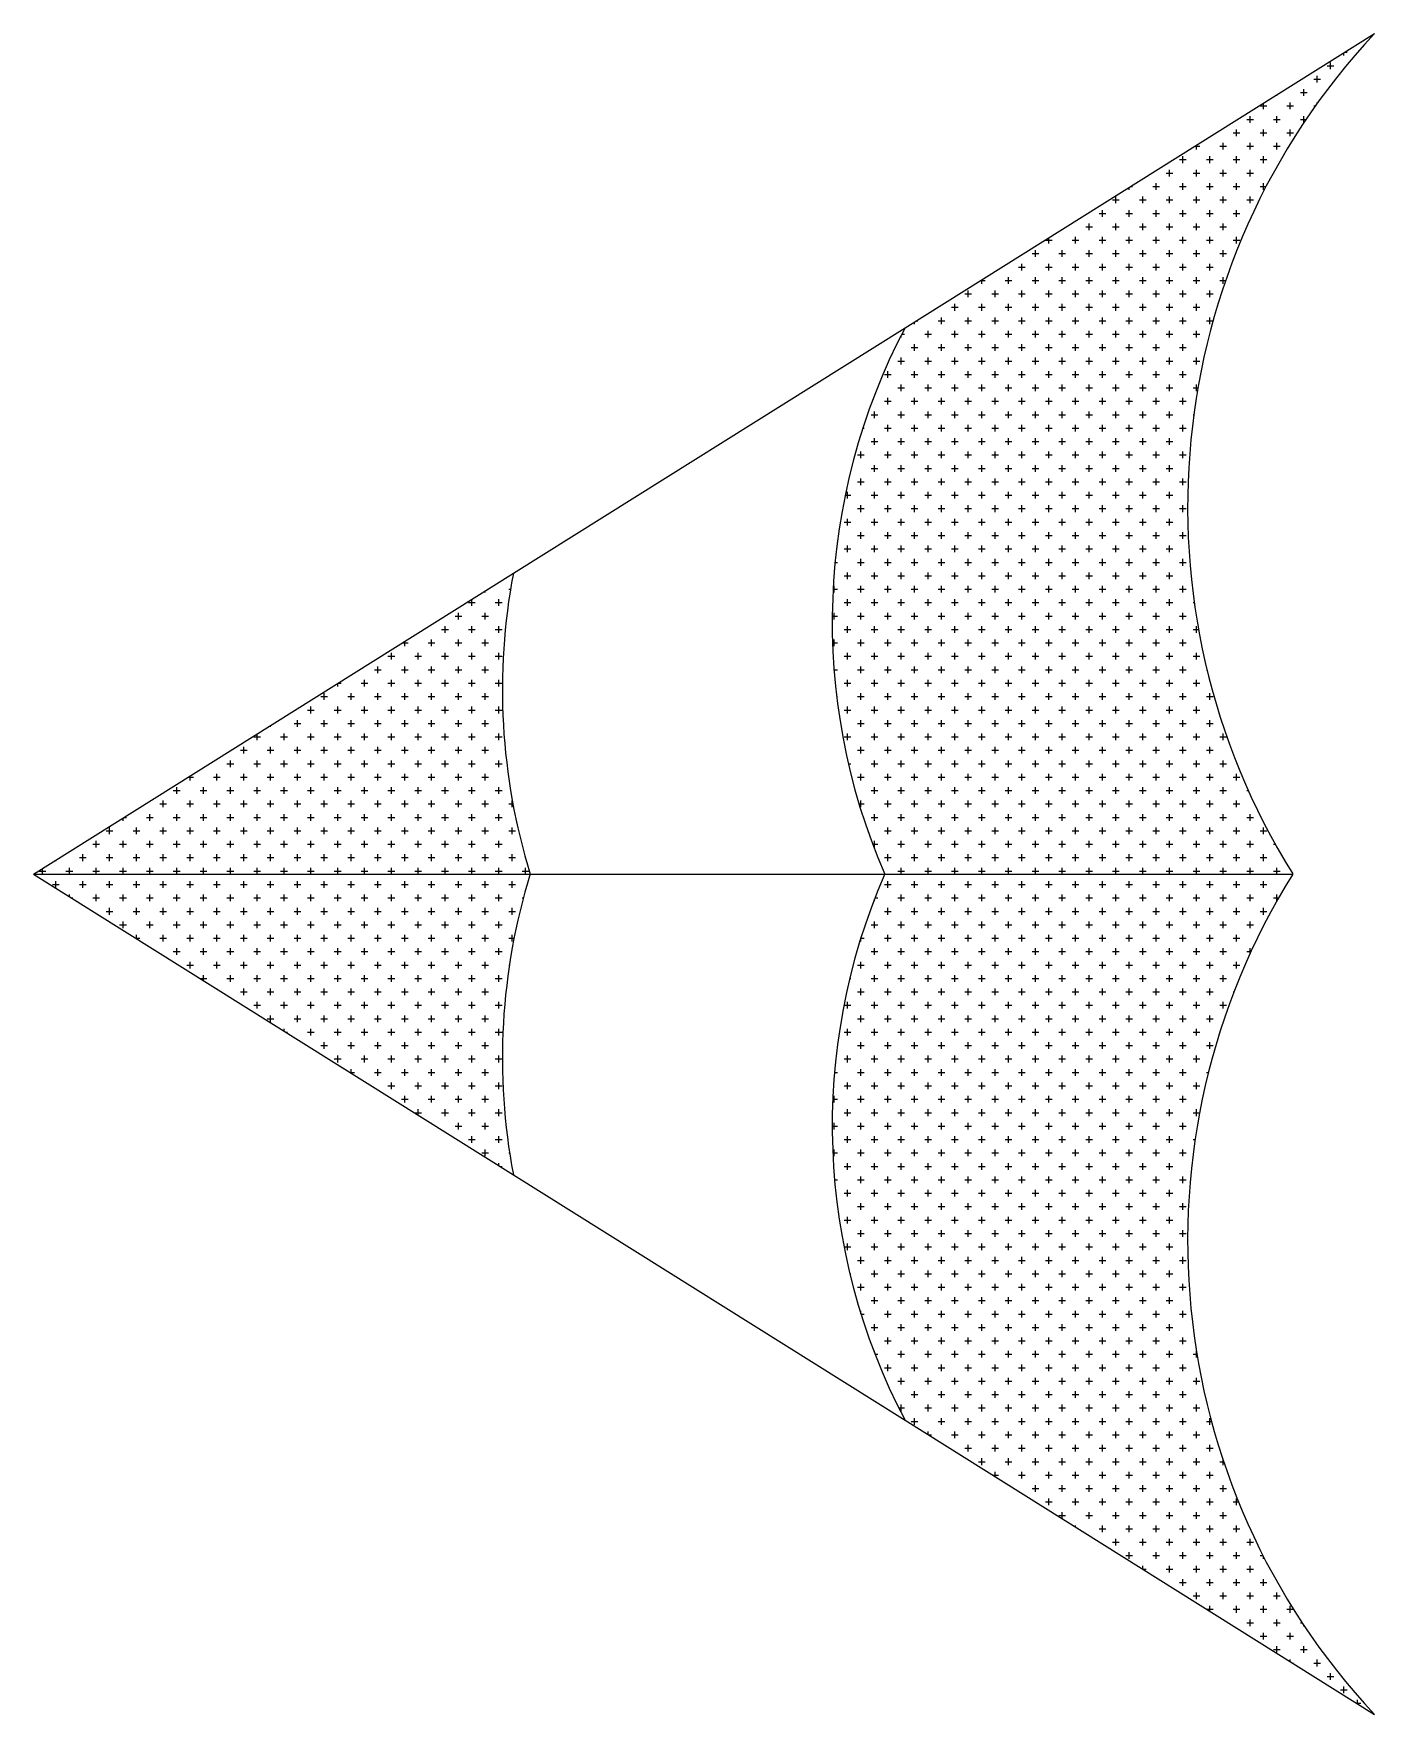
# Model space of a CAD drawing. Header units: millimetres. Extents: x 0 to 4997, y -3130 to 3130.
import ezdxf

# ---------------------------------------------------------------- set-up
doc = ezdxf.new("R2010")
doc.units = ezdxf.units.MM
doc.linetypes.add('CONTINUA', pattern=[0])
doc.layers.add('ceco.net 325', color=7, linetype='CONTINUA')

# ---------------------------------------------------------------- blocks, each defined once
blk = doc.blocks.new('*X2')
at = {"color": 0}
for p, q in [((6.4625, 6.2375), (6.4625, 6.2625)), ((6.5125, 6.2875), (6.5125, 6.2984)), ((6.515, 6.3), (6.525, 6.3)), ((6.4, 6.2), (6.425, 6.2)), ((6.4125, 6.1875), (6.4125, 6.2125)), ((6.45, 6.25), (6.475, 6.25)), ((6.2625, 6.1375), (6.2625, 6.1418)), ((6.35, 6.15), (6.375, 6.15)), ((6.3625, 6.1375), (6.3625, 6.1625)), ((6.2, 6.1), (6.225, 6.1)), ((6.2125, 6.0875), (6.2125, 6.1105)), ((6.3, 6.1), (6.325, 6.1)), ((6.3125, 6.0875), (6.3125, 6.1125)), ((6.4, 6.1), (6.406, 6.1)), ((6.4125, 6.1091), (6.4125, 6.1125)), ((6.1125, 5.9875), (6.1125, 6.0125)), ((6.15, 6.05), (6.175, 6.05)), ((6.1625, 6.0375), (6.1625, 6.0625)), ((6.2125, 5.9875), (6.2125, 6.0125)), ((6.25, 6.05), (6.275, 6.05)), ((6.2625, 6.0375), (6.2625, 6.0625)), ((6.3125, 5.9875), (6.3125, 6.0125)), ((6.35, 6.05), (6.3715, 6.05)), ((6.3625, 6.0375), (6.3625, 6.0625)), ((5.9563, 5.95), (5.975, 5.95)), ((5.9625, 5.9375), (5.9625, 5.9539)), ((6.05, 5.95), (6.075, 5.95)), ((6.0625, 5.9375), (6.0625, 5.9625)), ((6.1, 6), (6.125, 6)), ((6.15, 5.95), (6.175, 5.95)), ((6.1625, 5.9375), (6.1625, 5.9625)), ((6.2, 6), (6.225, 6)), ((6.25, 5.95), (6.275, 5.95)), ((6.2625, 5.9375), (6.2625, 5.9625)), ((6.3, 6), (6.325, 6)), ((5.9, 5.9), (5.925, 5.9)), ((5.9125, 5.8875), (5.9125, 5.9125)), ((6, 5.9), (6.025, 5.9)), ((6.0125, 5.8875), (6.0125, 5.9125)), ((6.1, 5.9), (6.125, 5.9)), ((6.1125, 5.8875), (6.1125, 5.9125)), ((6.2, 5.9), (6.225, 5.9)), ((6.2125, 5.8875), (6.2125, 5.9125)), ((5.85, 5.85), (5.875, 5.85)), ((5.8625, 5.8375), (5.8625, 5.8625)), ((5.95, 5.85), (5.975, 5.85)), ((5.9625, 5.8375), (5.9625, 5.8625)), ((6.05, 5.85), (6.075, 5.85)), ((6.0625, 5.8375), (6.0625, 5.8625)), ((6.15, 5.85), (6.175, 5.85)), ((6.1625, 5.8375), (6.1625, 5.8625)), ((5.6625, 5.7375), (5.6625, 5.7625)), ((5.7125, 5.7875), (5.7125, 5.7972)), ((5.7169, 5.8), (5.725, 5.8)), ((5.7625, 5.7375), (5.7625, 5.7625)), ((5.8, 5.8), (5.825, 5.8)), ((5.8125, 5.7875), (5.8125, 5.8125)), ((5.8625, 5.7375), (5.8625, 5.7625)), ((5.9, 5.8), (5.925, 5.8)), ((5.9125, 5.7875), (5.9125, 5.8125)), ((5.9625, 5.7375), (5.9625, 5.7625)), ((6, 5.8), (6.025, 5.8)), ((6.0125, 5.7875), (6.0125, 5.8125)), ((6.0625, 5.7375), (6.0625, 5.7625)), ((6.1, 5.8), (6.125, 5.8)), ((6.1125, 5.7875), (6.1125, 5.8125)), ((6.1625, 5.7375), (6.1625, 5.7625)), ((6.2, 5.8), (6.2226, 5.8)), ((6.2125, 5.7875), (6.2125, 5.8125)), ((5.6, 5.7), (5.625, 5.7)), ((5.6125, 5.6875), (5.6125, 5.7125)), ((5.65, 5.75), (5.675, 5.75)), ((5.7, 5.7), (5.725, 5.7)), ((5.7125, 5.6875), (5.7125, 5.7125)), ((5.75, 5.75), (5.775, 5.75)), ((5.8, 5.7), (5.825, 5.7)), ((5.8125, 5.6875), (5.8125, 5.7125)), ((5.85, 5.75), (5.875, 5.75)), ((5.9, 5.7), (5.925, 5.7)), ((5.9125, 5.6875), (5.9125, 5.7125)), ((5.95, 5.75), (5.975, 5.75)), ((6, 5.7), (6.025, 5.7)), ((6.0125, 5.6875), (6.0125, 5.7125)), ((6.05, 5.75), (6.075, 5.75)), ((6.1, 5.7), (6.125, 5.7)), ((6.1125, 5.6875), (6.1125, 5.7125)), ((6.15, 5.75), (6.175, 5.75)), ((5.4625, 5.6375), (5.4625, 5.6406)), ((5.55, 5.65), (5.575, 5.65)), ((5.5625, 5.6375), (5.5625, 5.6625)), ((5.65, 5.65), (5.675, 5.65)), ((5.6625, 5.6375), (5.6625, 5.6625)), ((5.75, 5.65), (5.775, 5.65)), ((5.7625, 5.6375), (5.7625, 5.6625)), ((5.85, 5.65), (5.875, 5.65)), ((5.8625, 5.6375), (5.8625, 5.6625)), ((5.95, 5.65), (5.975, 5.65)), ((5.9625, 5.6375), (5.9625, 5.6625)), ((6.05, 5.65), (6.075, 5.65)), ((6.0625, 5.6375), (6.0625, 5.6625)), ((6.15, 5.65), (6.1504, 5.65)), ((5.4, 5.6), (5.425, 5.6)), ((5.4125, 5.5875), (5.4125, 5.6093)), ((5.5, 5.6), (5.525, 5.6)), ((5.5125, 5.5875), (5.5125, 5.6125)), ((5.6, 5.6), (5.625, 5.6)), ((5.6125, 5.5875), (5.6125, 5.6125)), ((5.7, 5.6), (5.725, 5.6)), ((5.7125, 5.5875), (5.7125, 5.6125)), ((5.8, 5.6), (5.825, 5.6)), ((5.8125, 5.5875), (5.8125, 5.6125)), ((5.9, 5.6), (5.925, 5.6)), ((5.9125, 5.5875), (5.9125, 5.6125)), ((6, 5.6), (6.025, 5.6)), ((6.0125, 5.5875), (6.0125, 5.6125)), ((6.1, 5.6), (6.125, 5.6)), ((6.1125, 5.5875), (6.1125, 5.6125)), ((5.3125, 5.4875), (5.3125, 5.5125)), ((5.35, 5.55), (5.375, 5.55)), ((5.3625, 5.5375), (5.3625, 5.5625)), ((5.4125, 5.4875), (5.4125, 5.5125)), ((5.45, 5.55), (5.475, 5.55)), ((5.4625, 5.5375), (5.4625, 5.5625)), ((5.5125, 5.4875), (5.5125, 5.5125)), ((5.55, 5.55), (5.575, 5.55)), ((5.5625, 5.5375), (5.5625, 5.5625)), ((5.6125, 5.4875), (5.6125, 5.5125)), ((5.65, 5.55), (5.675, 5.55)), ((5.6625, 5.5375), (5.6625, 5.5625)), ((5.7125, 5.4875), (5.7125, 5.5125)), ((5.75, 5.55), (5.775, 5.55)), ((5.7625, 5.5375), (5.7625, 5.5625)), ((5.8125, 5.4875), (5.8125, 5.5125)), ((5.85, 5.55), (5.875, 5.55)), ((5.8625, 5.5375), (5.8625, 5.5625)), ((5.9125, 5.4875), (5.9125, 5.5125)), ((5.95, 5.55), (5.975, 5.55)), ((5.9625, 5.5375), (5.9625, 5.5625)), ((6.0125, 5.4875), (6.0125, 5.5125)), ((6.05, 5.55), (6.075, 5.55)), ((6.0625, 5.5375), (6.0625, 5.5625)), ((5.1582, 5.45), (5.175, 5.45)), ((5.1625, 5.4375), (5.1625, 5.4527)), ((5.25, 5.45), (5.275, 5.45)), ((5.2625, 5.4375), (5.2625, 5.4625)), ((5.3, 5.5), (5.325, 5.5)), ((5.35, 5.45), (5.375, 5.45)), ((5.3625, 5.4375), (5.3625, 5.4625)), ((5.4, 5.5), (5.425, 5.5)), ((5.45, 5.45), (5.475, 5.45)), ((5.4625, 5.4375), (5.4625, 5.4625)), ((5.5, 5.5), (5.525, 5.5)), ((5.55, 5.45), (5.575, 5.45)), ((5.5625, 5.4375), (5.5625, 5.4625)), ((5.6, 5.5), (5.625, 5.5)), ((5.65, 5.45), (5.675, 5.45)), ((5.6625, 5.4375), (5.6625, 5.4625)), ((5.7, 5.5), (5.725, 5.5)), ((5.75, 5.45), (5.775, 5.45)), ((5.7625, 5.4375), (5.7625, 5.4625)), ((5.8, 5.5), (5.825, 5.5)), ((5.85, 5.45), (5.875, 5.45)), ((5.8625, 5.4375), (5.8625, 5.4625)), ((5.9, 5.5), (5.925, 5.5)), ((5.95, 5.45), (5.975, 5.45)), ((5.9625, 5.4375), (5.9625, 5.4625)), ((6, 5.5), (6.025, 5.5)), ((6.05, 5.45), (6.0718, 5.45)), ((6.0625, 5.4375), (6.0625, 5.4625)), ((5.1, 5.4), (5.125, 5.4)), ((5.1125, 5.3875), (5.1125, 5.4125)), ((5.2, 5.4), (5.225, 5.4)), ((5.2125, 5.3875), (5.2125, 5.4125)), ((5.3, 5.4), (5.325, 5.4)), ((5.3125, 5.3875), (5.3125, 5.4125)), ((5.4, 5.4), (5.425, 5.4)), ((5.4125, 5.3875), (5.4125, 5.4125)), ((5.5, 5.4), (5.525, 5.4)), ((5.5125, 5.3875), (5.5125, 5.4125)), ((5.6, 5.4), (5.625, 5.4)), ((5.6125, 5.3875), (5.6125, 5.4125)), ((5.7, 5.4), (5.725, 5.4)), ((5.7125, 5.3875), (5.7125, 5.4125)), ((5.8, 5.4), (5.825, 5.4)), ((5.8125, 5.3875), (5.8125, 5.4125)), ((5.9, 5.4), (5.925, 5.4)), ((5.9125, 5.3875), (5.9125, 5.4125)), ((6, 5.4), (6.025, 5.4)), ((6.0125, 5.3875), (6.0125, 5.4125)), ((5.05, 5.35), (5.075, 5.35)), ((5.0625, 5.3375), (5.0625, 5.3625)), ((5.15, 5.35), (5.175, 5.35)), ((5.1625, 5.3375), (5.1625, 5.3625)), ((5.25, 5.35), (5.275, 5.35)), ((5.2625, 5.3375), (5.2625, 5.3625)), ((5.35, 5.35), (5.375, 5.35)), ((5.3625, 5.3375), (5.3625, 5.3625)), ((5.45, 5.35), (5.475, 5.35)), ((5.4625, 5.3375), (5.4625, 5.3625)), ((5.55, 5.35), (5.575, 5.35)), ((5.5625, 5.3375), (5.5625, 5.3625)), ((5.65, 5.35), (5.675, 5.35)), ((5.6625, 5.3375), (5.6625, 5.3625)), ((5.75, 5.35), (5.775, 5.35)), ((5.7625, 5.3375), (5.7625, 5.3625)), ((5.85, 5.35), (5.875, 5.35)), ((5.8625, 5.3375), (5.8625, 5.3625)), ((5.95, 5.35), (5.975, 5.35)), ((5.9625, 5.3375), (5.9625, 5.3625)), ((4.9125, 5.2875), (4.9125, 5.296)), ((4.9188, 5.3), (4.925, 5.3)), ((4.9625, 5.2375), (4.9625, 5.2625)), ((5, 5.3), (5.025, 5.3)), ((5.0125, 5.2875), (5.0125, 5.3125)), ((5.0625, 5.2375), (5.0625, 5.2625)), ((5.1, 5.3), (5.125, 5.3)), ((5.1125, 5.2875), (5.1125, 5.3125)), ((5.1625, 5.2375), (5.1625, 5.2625)), ((5.2, 5.3), (5.225, 5.3)), ((5.2125, 5.2875), (5.2125, 5.3125)), ((5.2625, 5.2375), (5.2625, 5.2625)), ((5.3, 5.3), (5.325, 5.3)), ((5.3125, 5.2875), (5.3125, 5.3125)), ((5.3625, 5.2375), (5.3625, 5.2625)), ((5.4, 5.3), (5.425, 5.3)), ((5.4125, 5.2875), (5.4125, 5.3125)), ((5.4625, 5.2375), (5.4625, 5.2625)), ((5.5, 5.3), (5.525, 5.3)), ((5.5125, 5.2875), (5.5125, 5.3125)), ((5.5625, 5.2375), (5.5625, 5.2625)), ((5.6, 5.3), (5.625, 5.3)), ((5.6125, 5.2875), (5.6125, 5.3125)), ((5.6625, 5.2375), (5.6625, 5.2625)), ((5.7, 5.3), (5.725, 5.3)), ((5.7125, 5.2875), (5.7125, 5.3125)), ((5.7625, 5.2375), (5.7625, 5.2625)), ((5.8, 5.3), (5.825, 5.3)), ((5.8125, 5.2875), (5.8125, 5.3125)), ((5.8625, 5.2375), (5.8625, 5.2625)), ((5.9, 5.3), (5.925, 5.3)), ((5.9125, 5.2875), (5.9125, 5.3125)), ((5.9625, 5.2375), (5.9625, 5.2625)), ((6, 5.3), (6.025, 5.3)), ((6.0125, 5.2875), (6.0125, 5.3125)), ((4.8625, 5.2375), (4.8625, 5.2455)), ((4.8648, 5.25), (4.875, 5.25)), ((4.9, 5.2), (4.925, 5.2)), ((4.9125, 5.1875), (4.9125, 5.2125)), ((4.95, 5.25), (4.975, 5.25)), ((5, 5.2), (5.025, 5.2)), ((5.0125, 5.1875), (5.0125, 5.2125)), ((5.05, 5.25), (5.075, 5.25)), ((5.1, 5.2), (5.125, 5.2)), ((5.1125, 5.1875), (5.1125, 5.2125)), ((5.15, 5.25), (5.175, 5.25)), ((5.2, 5.2), (5.225, 5.2)), ((5.2125, 5.1875), (5.2125, 5.2125)), ((5.25, 5.25), (5.275, 5.25)), ((5.3, 5.2), (5.325, 5.2)), ((5.3125, 5.1875), (5.3125, 5.2125)), ((5.35, 5.25), (5.375, 5.25)), ((5.4, 5.2), (5.425, 5.2)), ((5.4125, 5.1875), (5.4125, 5.2125)), ((5.45, 5.25), (5.475, 5.25)), ((5.5, 5.2), (5.525, 5.2)), ((5.5125, 5.1875), (5.5125, 5.2125)), ((5.55, 5.25), (5.575, 5.25)), ((5.6, 5.2), (5.625, 5.2)), ((5.6125, 5.1875), (5.6125, 5.2125)), ((5.65, 5.25), (5.675, 5.25)), ((5.7, 5.2), (5.725, 5.2)), ((5.7125, 5.1875), (5.7125, 5.2125)), ((5.75, 5.25), (5.775, 5.25)), ((5.8, 5.2), (5.825, 5.2)), ((5.8125, 5.1875), (5.8125, 5.2125)), ((5.85, 5.25), (5.875, 5.25)), ((5.9, 5.2), (5.925, 5.2)), ((5.9125, 5.1875), (5.9125, 5.2125)), ((5.95, 5.25), (5.975, 5.25)), ((4.85, 5.15), (4.875, 5.15)), ((4.8625, 5.1375), (4.8625, 5.1625)), ((4.95, 5.15), (4.975, 5.15)), ((4.9625, 5.1375), (4.9625, 5.1625)), ((5.05, 5.15), (5.075, 5.15)), ((5.0625, 5.1375), (5.0625, 5.1625)), ((5.15, 5.15), (5.175, 5.15)), ((5.1625, 5.1375), (5.1625, 5.1625)), ((5.25, 5.15), (5.275, 5.15)), ((5.2625, 5.1375), (5.2625, 5.1625)), ((5.35, 5.15), (5.375, 5.15)), ((5.3625, 5.1375), (5.3625, 5.1625)), ((5.45, 5.15), (5.475, 5.15)), ((5.4625, 5.1375), (5.4625, 5.1625)), ((5.55, 5.15), (5.575, 5.15)), ((5.5625, 5.1375), (5.5625, 5.1625)), ((5.65, 5.15), (5.675, 5.15)), ((5.6625, 5.1375), (5.6625, 5.1625)), ((5.75, 5.15), (5.775, 5.15)), ((5.7625, 5.1375), (5.7625, 5.1625)), ((5.85, 5.15), (5.875, 5.15)), ((5.8625, 5.1375), (5.8625, 5.1625)), ((5.95, 5.15), (5.975, 5.15)), ((5.9625, 5.1375), (5.9625, 5.1625)), ((4.8, 5.1), (4.825, 5.1)), ((4.8125, 5.0875), (4.8125, 5.1125)), ((4.9, 5.1), (4.925, 5.1)), ((4.9125, 5.0875), (4.9125, 5.1125)), ((5, 5.1), (5.025, 5.1)), ((5.0125, 5.0875), (5.0125, 5.1125)), ((5.1, 5.1), (5.125, 5.1)), ((5.1125, 5.0875), (5.1125, 5.1125)), ((5.2, 5.1), (5.225, 5.1)), ((5.2125, 5.0875), (5.2125, 5.1125)), ((5.3, 5.1), (5.325, 5.1)), ((5.3125, 5.0875), (5.3125, 5.1125)), ((5.4, 5.1), (5.425, 5.1)), ((5.4125, 5.0875), (5.4125, 5.1125)), ((5.5, 5.1), (5.525, 5.1)), ((5.5125, 5.0875), (5.5125, 5.1125)), ((5.6, 5.1), (5.625, 5.1)), ((5.6125, 5.0875), (5.6125, 5.1125)), ((5.7, 5.1), (5.725, 5.1)), ((5.7125, 5.0875), (5.7125, 5.1125)), ((5.8, 5.1), (5.825, 5.1)), ((5.8125, 5.0875), (5.8125, 5.1125)), ((5.9, 5.1), (5.925, 5.1)), ((5.9125, 5.0875), (5.9125, 5.1125)), ((4.7737, 5.05), (4.775, 5.05)), ((4.8125, 4.9875), (4.8125, 5.0125)), ((4.85, 5.05), (4.875, 5.05)), ((4.8625, 5.0375), (4.8625, 5.0625)), ((4.9125, 4.9875), (4.9125, 5.0125)), ((4.95, 5.05), (4.975, 5.05)), ((4.9625, 5.0375), (4.9625, 5.0625)), ((5.0125, 4.9875), (5.0125, 5.0125)), ((5.05, 5.05), (5.075, 5.05)), ((5.0625, 5.0375), (5.0625, 5.0625)), ((5.1125, 4.9875), (5.1125, 5.0125)), ((5.15, 5.05), (5.175, 5.05)), ((5.1625, 5.0375), (5.1625, 5.0625)), ((5.2125, 4.9875), (5.2125, 5.0125)), ((5.25, 5.05), (5.275, 5.05)), ((5.2625, 5.0375), (5.2625, 5.0625)), ((5.3125, 4.9875), (5.3125, 5.0125)), ((5.35, 5.05), (5.375, 5.05)), ((5.3625, 5.0375), (5.3625, 5.0625)), ((5.4125, 4.9875), (5.4125, 5.0125)), ((5.45, 5.05), (5.475, 5.05)), ((5.4625, 5.0375), (5.4625, 5.0625)), ((5.5125, 4.9875), (5.5125, 5.0125)), ((5.55, 5.05), (5.575, 5.05)), ((5.5625, 5.0375), (5.5625, 5.0625)), ((5.6125, 4.9875), (5.6125, 5.0125)), ((5.65, 5.05), (5.675, 5.05)), ((5.6625, 5.0375), (5.6625, 5.0625)), ((5.7125, 4.9875), (5.7125, 5.0125)), ((5.75, 5.05), (5.775, 5.05)), ((5.7625, 5.0375), (5.7625, 5.0625)), ((5.8125, 4.9875), (5.8125, 5.0125)), ((5.85, 5.05), (5.875, 5.05)), ((5.8625, 5.0375), (5.8625, 5.0625)), ((5.9125, 4.9875), (5.9125, 5.0125)), ((5.95, 5.05), (5.9685, 5.05)), ((5.9625, 5.0375), (5.9625, 5.0625)), ((4.75, 4.95), (4.775, 4.95)), ((4.7625, 4.9375), (4.7625, 4.9625)), ((4.8, 5), (4.825, 5)), ((4.85, 4.95), (4.875, 4.95)), ((4.8625, 4.9375), (4.8625, 4.9625)), ((4.9, 5), (4.925, 5)), ((4.95, 4.95), (4.975, 4.95)), ((4.9625, 4.9375), (4.9625, 4.9625)), ((5, 5), (5.025, 5)), ((5.05, 4.95), (5.075, 4.95)), ((5.0625, 4.9375), (5.0625, 4.9625)), ((5.1, 5), (5.125, 5)), ((5.15, 4.95), (5.175, 4.95)), ((5.1625, 4.9375), (5.1625, 4.9625)), ((5.2, 5), (5.225, 5)), ((5.25, 4.95), (5.275, 4.95)), ((5.2625, 4.9375), (5.2625, 4.9625)), ((5.3, 5), (5.325, 5)), ((5.35, 4.95), (5.375, 4.95)), ((5.3625, 4.9375), (5.3625, 4.9625)), ((5.4, 5), (5.425, 5)), ((5.45, 4.95), (5.475, 4.95)), ((5.4625, 4.9375), (5.4625, 4.9625)), ((5.5, 5), (5.525, 5)), ((5.55, 4.95), (5.575, 4.95)), ((5.5625, 4.9375), (5.5625, 4.9625)), ((5.6, 5), (5.625, 5)), ((5.65, 4.95), (5.675, 4.95)), ((5.6625, 4.9375), (5.6625, 4.9625)), ((5.7, 5), (5.725, 5)), ((5.75, 4.95), (5.775, 4.95)), ((5.7625, 4.9375), (5.7625, 4.9625)), ((5.8, 5), (5.825, 5)), ((5.85, 4.95), (5.875, 4.95)), ((5.8625, 4.9375), (5.8625, 4.9625)), ((5.9, 5), (5.925, 5)), ((5.95, 4.95), (5.953, 4.95)), ((4.7195, 4.9), (4.725, 4.9)), ((4.8, 4.9), (4.825, 4.9)), ((4.8125, 4.8875), (4.8125, 4.9125)), ((4.9, 4.9), (4.925, 4.9)), ((4.9125, 4.8875), (4.9125, 4.9125)), ((5, 4.9), (5.025, 4.9)), ((5.0125, 4.8875), (5.0125, 4.9125)), ((5.1, 4.9), (5.125, 4.9)), ((5.1125, 4.8875), (5.1125, 4.9125)), ((5.2, 4.9), (5.225, 4.9)), ((5.2125, 4.8875), (5.2125, 4.9125)), ((5.3, 4.9), (5.325, 4.9)), ((5.3125, 4.8875), (5.3125, 4.9125)), ((5.4, 4.9), (5.425, 4.9)), ((5.4125, 4.8875), (5.4125, 4.9125)), ((5.5, 4.9), (5.525, 4.9)), ((5.5125, 4.8875), (5.5125, 4.9125)), ((5.6, 4.9), (5.625, 4.9)), ((5.6125, 4.8875), (5.6125, 4.9125)), ((5.7, 4.9), (5.725, 4.9)), ((5.7125, 4.8875), (5.7125, 4.9125)), ((5.8, 4.9), (5.825, 4.9)), ((5.8125, 4.8875), (5.8125, 4.9125)), ((5.9, 4.9), (5.925, 4.9)), ((5.9125, 4.8875), (5.9125, 4.9125)), ((4.75, 4.85), (4.775, 4.85)), ((4.7625, 4.8375), (4.7625, 4.8625)), ((4.85, 4.85), (4.875, 4.85)), ((4.8625, 4.8375), (4.8625, 4.8625)), ((4.95, 4.85), (4.975, 4.85)), ((4.9625, 4.8375), (4.9625, 4.8625)), ((5.05, 4.85), (5.075, 4.85)), ((5.0625, 4.8375), (5.0625, 4.8625)), ((5.15, 4.85), (5.175, 4.85)), ((5.1625, 4.8375), (5.1625, 4.8625)), ((5.25, 4.85), (5.275, 4.85)), ((5.2625, 4.8375), (5.2625, 4.8625)), ((5.35, 4.85), (5.375, 4.85)), ((5.3625, 4.8375), (5.3625, 4.8625)), ((5.45, 4.85), (5.475, 4.85)), ((5.4625, 4.8375), (5.4625, 4.8625)), ((5.55, 4.85), (5.575, 4.85)), ((5.5625, 4.8375), (5.5625, 4.8625)), ((5.65, 4.85), (5.675, 4.85)), ((5.6625, 4.8375), (5.6625, 4.8625)), ((5.75, 4.85), (5.775, 4.85)), ((5.7625, 4.8375), (5.7625, 4.8625)), ((5.85, 4.85), (5.875, 4.85)), ((5.8625, 4.8375), (5.8625, 4.8625)), ((4.7, 4.8), (4.725, 4.8)), ((4.7125, 4.7875), (4.7125, 4.8125)), ((4.7625, 4.7375), (4.7625, 4.7625)), ((4.8, 4.8), (4.825, 4.8)), ((4.8125, 4.7875), (4.8125, 4.8125)), ((4.8625, 4.7375), (4.8625, 4.7625)), ((4.9, 4.8), (4.925, 4.8)), ((4.9125, 4.7875), (4.9125, 4.8125)), ((4.9625, 4.7375), (4.9625, 4.7625)), ((5, 4.8), (5.025, 4.8)), ((5.0125, 4.7875), (5.0125, 4.8125)), ((5.0625, 4.7375), (5.0625, 4.7625)), ((5.1, 4.8), (5.125, 4.8)), ((5.1125, 4.7875), (5.1125, 4.8125)), ((5.1625, 4.7375), (5.1625, 4.7625)), ((5.2, 4.8), (5.225, 4.8)), ((5.2125, 4.7875), (5.2125, 4.8125)), ((5.2625, 4.7375), (5.2625, 4.7625)), ((5.3, 4.8), (5.325, 4.8)), ((5.3125, 4.7875), (5.3125, 4.8125)), ((5.3625, 4.7375), (5.3625, 4.7625)), ((5.4, 4.8), (5.425, 4.8)), ((5.4125, 4.7875), (5.4125, 4.8125)), ((5.4625, 4.7375), (5.4625, 4.7625)), ((5.5, 4.8), (5.525, 4.8)), ((5.5125, 4.7875), (5.5125, 4.8125)), ((5.5625, 4.7375), (5.5625, 4.7625)), ((5.6, 4.8), (5.625, 4.8)), ((5.6125, 4.7875), (5.6125, 4.8125)), ((5.6625, 4.7375), (5.6625, 4.7625)), ((5.7, 4.8), (5.725, 4.8)), ((5.7125, 4.7875), (5.7125, 4.8125)), ((5.7625, 4.7375), (5.7625, 4.7625)), ((5.8, 4.8), (5.825, 4.8)), ((5.8125, 4.7875), (5.8125, 4.8125)), ((5.8625, 4.7375), (5.8625, 4.7625)), ((5.9, 4.8), (5.925, 4.8)), ((5.9125, 4.7875), (5.9125, 4.8125)), ((4.7, 4.7), (4.725, 4.7)), ((4.7125, 4.6875), (4.7125, 4.7125)), ((4.75, 4.75), (4.775, 4.75)), ((4.8, 4.7), (4.825, 4.7)), ((4.8125, 4.6875), (4.8125, 4.7125)), ((4.85, 4.75), (4.875, 4.75)), ((4.9, 4.7), (4.925, 4.7)), ((4.9125, 4.6875), (4.9125, 4.7125)), ((4.95, 4.75), (4.975, 4.75)), ((5, 4.7), (5.025, 4.7)), ((5.0125, 4.6875), (5.0125, 4.7125)), ((5.05, 4.75), (5.075, 4.75)), ((5.1, 4.7), (5.125, 4.7)), ((5.1125, 4.6875), (5.1125, 4.7125)), ((5.15, 4.75), (5.175, 4.75)), ((5.2, 4.7), (5.225, 4.7)), ((5.2125, 4.6875), (5.2125, 4.7125)), ((5.25, 4.75), (5.275, 4.75)), ((5.3, 4.7), (5.325, 4.7)), ((5.3125, 4.6875), (5.3125, 4.7125)), ((5.35, 4.75), (5.375, 4.75)), ((5.4, 4.7), (5.425, 4.7)), ((5.4125, 4.6875), (5.4125, 4.7125)), ((5.45, 4.75), (5.475, 4.75)), ((5.5, 4.7), (5.525, 4.7)), ((5.5125, 4.6875), (5.5125, 4.7125)), ((5.55, 4.75), (5.575, 4.75)), ((5.6, 4.7), (5.625, 4.7)), ((5.6125, 4.6875), (5.6125, 4.7125)), ((5.65, 4.75), (5.675, 4.75)), ((5.7, 4.7), (5.725, 4.7)), ((5.7125, 4.6875), (5.7125, 4.7125)), ((5.75, 4.75), (5.775, 4.75)), ((5.8, 4.7), (5.825, 4.7)), ((5.8125, 4.6875), (5.8125, 4.7125)), ((5.85, 4.75), (5.875, 4.75)), ((5.9, 4.7), (5.925, 4.7)), ((5.9125, 4.6875), (5.9125, 4.7125)), ((4.6536, 4.65), (4.675, 4.65)), ((4.6625, 4.6375), (4.6625, 4.6625)), ((4.75, 4.65), (4.775, 4.65)), ((4.7625, 4.6375), (4.7625, 4.6625)), ((4.85, 4.65), (4.875, 4.65)), ((4.8625, 4.6375), (4.8625, 4.6625)), ((4.95, 4.65), (4.975, 4.65)), ((4.9625, 4.6375), (4.9625, 4.6625)), ((5.05, 4.65), (5.075, 4.65)), ((5.0625, 4.6375), (5.0625, 4.6625)), ((5.15, 4.65), (5.175, 4.65)), ((5.1625, 4.6375), (5.1625, 4.6625)), ((5.25, 4.65), (5.275, 4.65)), ((5.2625, 4.6375), (5.2625, 4.6625)), ((5.35, 4.65), (5.375, 4.65)), ((5.3625, 4.6375), (5.3625, 4.6625)), ((5.45, 4.65), (5.475, 4.65)), ((5.4625, 4.6375), (5.4625, 4.6625)), ((5.55, 4.65), (5.575, 4.65)), ((5.5625, 4.6375), (5.5625, 4.6625)), ((5.65, 4.65), (5.675, 4.65)), ((5.6625, 4.6375), (5.6625, 4.6625)), ((5.75, 4.65), (5.775, 4.65)), ((5.7625, 4.6375), (5.7625, 4.6625)), ((5.85, 4.65), (5.875, 4.65)), ((5.8625, 4.6375), (5.8625, 4.6625)), ((4.7, 4.6), (4.725, 4.6)), ((4.7125, 4.5875), (4.7125, 4.6125)), ((4.8, 4.6), (4.825, 4.6)), ((4.8125, 4.5875), (4.8125, 4.6125)), ((4.9, 4.6), (4.925, 4.6)), ((4.9125, 4.5875), (4.9125, 4.6125)), ((5, 4.6), (5.025, 4.6)), ((5.0125, 4.5875), (5.0125, 4.6125)), ((5.1, 4.6), (5.125, 4.6)), ((5.1125, 4.5875), (5.1125, 4.6125)), ((5.2, 4.6), (5.225, 4.6)), ((5.2125, 4.5875), (5.2125, 4.6125)), ((5.3, 4.6), (5.325, 4.6)), ((5.3125, 4.5875), (5.3125, 4.6125)), ((5.4, 4.6), (5.425, 4.6)), ((5.4125, 4.5875), (5.4125, 4.6125)), ((5.5, 4.6), (5.525, 4.6)), ((5.5125, 4.5875), (5.5125, 4.6125)), ((5.6, 4.6), (5.625, 4.6)), ((5.6125, 4.5875), (5.6125, 4.6125)), ((5.7, 4.6), (5.725, 4.6)), ((5.7125, 4.5875), (5.7125, 4.6125)), ((5.8, 4.6), (5.825, 4.6)), ((5.8125, 4.5875), (5.8125, 4.6125)), ((5.9, 4.6), (5.925, 4.6)), ((5.9125, 4.5875), (5.9125, 4.6125)), ((4.65, 4.55), (4.675, 4.55)), ((4.6625, 4.5375), (4.6625, 4.5625)), ((4.7125, 4.4875), (4.7125, 4.5125)), ((4.75, 4.55), (4.775, 4.55)), ((4.7625, 4.5375), (4.7625, 4.5625)), ((4.8125, 4.4875), (4.8125, 4.5125)), ((4.85, 4.55), (4.875, 4.55)), ((4.8625, 4.5375), (4.8625, 4.5625)), ((4.9125, 4.4875), (4.9125, 4.5125)), ((4.95, 4.55), (4.975, 4.55)), ((4.9625, 4.5375), (4.9625, 4.5625)), ((5.0125, 4.4875), (5.0125, 4.5125)), ((5.05, 4.55), (5.075, 4.55)), ((5.0625, 4.5375), (5.0625, 4.5625)), ((5.1125, 4.4875), (5.1125, 4.5125)), ((5.15, 4.55), (5.175, 4.55)), ((5.1625, 4.5375), (5.1625, 4.5625)), ((5.2125, 4.4875), (5.2125, 4.5125)), ((5.25, 4.55), (5.275, 4.55)), ((5.2625, 4.5375), (5.2625, 4.5625)), ((5.3125, 4.4875), (5.3125, 4.5125)), ((5.35, 4.55), (5.375, 4.55)), ((5.3625, 4.5375), (5.3625, 4.5625)), ((5.4125, 4.4875), (5.4125, 4.5125)), ((5.45, 4.55), (5.475, 4.55)), ((5.4625, 4.5375), (5.4625, 4.5625)), ((5.5125, 4.4875), (5.5125, 4.5125)), ((5.55, 4.55), (5.575, 4.55)), ((5.5625, 4.5375), (5.5625, 4.5625)), ((5.6125, 4.4875), (5.6125, 4.5125)), ((5.65, 4.55), (5.675, 4.55)), ((5.6625, 4.5375), (5.6625, 4.5625)), ((5.7125, 4.4875), (5.7125, 4.5125)), ((5.75, 4.55), (5.775, 4.55)), ((5.7625, 4.5375), (5.7625, 4.5625)), ((5.8125, 4.4875), (5.8125, 4.5125)), ((5.85, 4.55), (5.875, 4.55)), ((5.8625, 4.5375), (5.8625, 4.5625)), ((5.9125, 4.4875), (5.9125, 4.5125)), ((4.65, 4.45), (4.675, 4.45)), ((4.6625, 4.4375), (4.6625, 4.4625)), ((4.7, 4.5), (4.725, 4.5)), ((4.75, 4.45), (4.775, 4.45)), ((4.7625, 4.4375), (4.7625, 4.4625)), ((4.8, 4.5), (4.825, 4.5)), ((4.85, 4.45), (4.875, 4.45)), ((4.8625, 4.4375), (4.8625, 4.4625)), ((4.9, 4.5), (4.925, 4.5)), ((4.95, 4.45), (4.975, 4.45)), ((4.9625, 4.4375), (4.9625, 4.4625)), ((5, 4.5), (5.025, 4.5)), ((5.05, 4.45), (5.075, 4.45)), ((5.0625, 4.4375), (5.0625, 4.4625)), ((5.1, 4.5), (5.125, 4.5)), ((5.15, 4.45), (5.175, 4.45)), ((5.1625, 4.4375), (5.1625, 4.4625)), ((5.2, 4.5), (5.225, 4.5)), ((5.25, 4.45), (5.275, 4.45)), ((5.2625, 4.4375), (5.2625, 4.4625)), ((5.3, 4.5), (5.325, 4.5)), ((5.35, 4.45), (5.375, 4.45)), ((5.3625, 4.4375), (5.3625, 4.4625)), ((5.4, 4.5), (5.425, 4.5)), ((5.45, 4.45), (5.475, 4.45)), ((5.4625, 4.4375), (5.4625, 4.4625)), ((5.5, 4.5), (5.525, 4.5)), ((5.55, 4.45), (5.575, 4.45)), ((5.5625, 4.4375), (5.5625, 4.4625)), ((5.6, 4.5), (5.625, 4.5)), ((5.65, 4.45), (5.675, 4.45)), ((5.6625, 4.4375), (5.6625, 4.4625)), ((5.7, 4.5), (5.725, 4.5)), ((5.75, 4.45), (5.775, 4.45)), ((5.7625, 4.4375), (5.7625, 4.4625)), ((5.8, 4.5), (5.825, 4.5)), ((5.85, 4.45), (5.875, 4.45)), ((5.8625, 4.4375), (5.8625, 4.4625)), ((5.9, 4.5), (5.925, 4.5)), ((4.6161, 4.4), (4.625, 4.4)), ((4.7, 4.4), (4.725, 4.4)), ((4.7125, 4.3875), (4.7125, 4.4125)), ((4.8, 4.4), (4.825, 4.4)), ((4.8125, 4.3875), (4.8125, 4.4125)), ((4.9, 4.4), (4.925, 4.4)), ((4.9125, 4.3875), (4.9125, 4.4125)), ((5, 4.4), (5.025, 4.4)), ((5.0125, 4.3875), (5.0125, 4.4125)), ((5.1, 4.4), (5.125, 4.4)), ((5.1125, 4.3875), (5.1125, 4.4125)), ((5.2, 4.4), (5.225, 4.4)), ((5.2125, 4.3875), (5.2125, 4.4125)), ((5.3, 4.4), (5.325, 4.4)), ((5.3125, 4.3875), (5.3125, 4.4125)), ((5.4, 4.4), (5.425, 4.4)), ((5.4125, 4.3875), (5.4125, 4.4125)), ((5.5, 4.4), (5.525, 4.4)), ((5.5125, 4.3875), (5.5125, 4.4125)), ((5.6, 4.4), (5.625, 4.4)), ((5.6125, 4.3875), (5.6125, 4.4125)), ((5.7, 4.4), (5.725, 4.4)), ((5.7125, 4.3875), (5.7125, 4.4125)), ((5.8, 4.4), (5.825, 4.4)), ((5.8125, 4.3875), (5.8125, 4.4125)), ((5.9, 4.4), (5.925, 4.4)), ((5.9125, 4.3875), (5.9125, 4.4125)), ((4.65, 4.35), (4.675, 4.35)), ((4.6625, 4.3375), (4.6625, 4.3625)), ((4.75, 4.35), (4.775, 4.35)), ((4.7625, 4.3375), (4.7625, 4.3625)), ((4.85, 4.35), (4.875, 4.35)), ((4.8625, 4.3375), (4.8625, 4.3625)), ((4.95, 4.35), (4.975, 4.35)), ((4.9625, 4.3375), (4.9625, 4.3625)), ((5.05, 4.35), (5.075, 4.35)), ((5.0625, 4.3375), (5.0625, 4.3625)), ((5.15, 4.35), (5.175, 4.35)), ((5.1625, 4.3375), (5.1625, 4.3625)), ((5.25, 4.35), (5.275, 4.35)), ((5.2625, 4.3375), (5.2625, 4.3625)), ((5.35, 4.35), (5.375, 4.35)), ((5.3625, 4.3375), (5.3625, 4.3625)), ((5.45, 4.35), (5.475, 4.35)), ((5.4625, 4.3375), (5.4625, 4.3625)), ((5.55, 4.35), (5.575, 4.35)), ((5.5625, 4.3375), (5.5625, 4.3625)), ((5.65, 4.35), (5.675, 4.35)), ((5.6625, 4.3375), (5.6625, 4.3625)), ((5.75, 4.35), (5.775, 4.35)), ((5.7625, 4.3375), (5.7625, 4.3625)), ((5.85, 4.35), (5.875, 4.35)), ((5.8625, 4.3375), (5.8625, 4.3625)), ((4.6088, 4.3), (4.625, 4.3)), ((4.6125, 4.2875), (4.6125, 4.3125)), ((4.6625, 4.2375), (4.6625, 4.2625)), ((4.7, 4.3), (4.725, 4.3)), ((4.7125, 4.2875), (4.7125, 4.3125)), ((4.7625, 4.2375), (4.7625, 4.2625)), ((4.8, 4.3), (4.825, 4.3)), ((4.8125, 4.2875), (4.8125, 4.3125)), ((4.8625, 4.2375), (4.8625, 4.2625)), ((4.9, 4.3), (4.925, 4.3)), ((4.9125, 4.2875), (4.9125, 4.3125)), ((4.9625, 4.2375), (4.9625, 4.2625)), ((5, 4.3), (5.025, 4.3)), ((5.0125, 4.2875), (5.0125, 4.3125)), ((5.0625, 4.2375), (5.0625, 4.2625)), ((5.1, 4.3), (5.125, 4.3)), ((5.1125, 4.2875), (5.1125, 4.3125)), ((5.1625, 4.2375), (5.1625, 4.2625)), ((5.2, 4.3), (5.225, 4.3)), ((5.2125, 4.2875), (5.2125, 4.3125)), ((5.2625, 4.2375), (5.2625, 4.2625)), ((5.3, 4.3), (5.325, 4.3)), ((5.3125, 4.2875), (5.3125, 4.3125)), ((5.3625, 4.2375), (5.3625, 4.2625)), ((5.4, 4.3), (5.425, 4.3)), ((5.4125, 4.2875), (5.4125, 4.3125)), ((5.4625, 4.2375), (5.4625, 4.2625)), ((5.5, 4.3), (5.525, 4.3)), ((5.5125, 4.2875), (5.5125, 4.3125)), ((5.5625, 4.2375), (5.5625, 4.2625)), ((5.6, 4.3), (5.625, 4.3)), ((5.6125, 4.2875), (5.6125, 4.3125)), ((5.6625, 4.2375), (5.6625, 4.2625)), ((5.7, 4.3), (5.725, 4.3)), ((5.7125, 4.2875), (5.7125, 4.3125)), ((5.7625, 4.2375), (5.7625, 4.2625)), ((5.8, 4.3), (5.825, 4.3)), ((5.8125, 4.2875), (5.8125, 4.3125)), ((5.8625, 4.2375), (5.8625, 4.2625)), ((5.9, 4.3), (5.925, 4.3)), ((5.9125, 4.2875), (5.9125, 4.3125)), ((4.6057, 4.2), (4.625, 4.2)), ((4.6125, 4.1875), (4.6125, 4.2125)), ((4.65, 4.25), (4.675, 4.25)), ((4.7, 4.2), (4.725, 4.2)), ((4.7125, 4.1875), (4.7125, 4.2125)), ((4.75, 4.25), (4.775, 4.25)), ((4.8, 4.2), (4.825, 4.2)), ((4.8125, 4.1875), (4.8125, 4.2125)), ((4.85, 4.25), (4.875, 4.25)), ((4.9, 4.2), (4.925, 4.2)), ((4.9125, 4.1875), (4.9125, 4.2125)), ((4.95, 4.25), (4.975, 4.25)), ((5, 4.2), (5.025, 4.2)), ((5.0125, 4.1875), (5.0125, 4.2125)), ((5.05, 4.25), (5.075, 4.25)), ((5.1, 4.2), (5.125, 4.2)), ((5.1125, 4.1875), (5.1125, 4.2125)), ((5.15, 4.25), (5.175, 4.25)), ((5.2, 4.2), (5.225, 4.2)), ((5.2125, 4.1875), (5.2125, 4.2125)), ((5.25, 4.25), (5.275, 4.25)), ((5.3, 4.2), (5.325, 4.2)), ((5.3125, 4.1875), (5.3125, 4.2125)), ((5.35, 4.25), (5.375, 4.25)), ((5.4, 4.2), (5.425, 4.2)), ((5.4125, 4.1875), (5.4125, 4.2125)), ((5.45, 4.25), (5.475, 4.25)), ((5.5, 4.2), (5.525, 4.2)), ((5.5125, 4.1875), (5.5125, 4.2125)), ((5.55, 4.25), (5.575, 4.25)), ((5.6, 4.2), (5.625, 4.2)), ((5.6125, 4.1875), (5.6125, 4.2125)), ((5.65, 4.25), (5.675, 4.25)), ((5.7, 4.2), (5.725, 4.2)), ((5.7125, 4.1875), (5.7125, 4.2125)), ((5.75, 4.25), (5.775, 4.25)), ((5.8, 4.2), (5.825, 4.2)), ((5.8125, 4.1875), (5.8125, 4.2125)), ((5.85, 4.25), (5.875, 4.25)), ((5.9, 4.2), (5.925, 4.2)), ((5.9125, 4.1875), (5.9125, 4.2125)), ((5.95, 4.25), (5.9548, 4.25)), ((4.65, 4.15), (4.675, 4.15)), ((4.6625, 4.1375), (4.6625, 4.1625)), ((4.75, 4.15), (4.775, 4.15)), ((4.7625, 4.1375), (4.7625, 4.1625)), ((4.85, 4.15), (4.875, 4.15)), ((4.8625, 4.1375), (4.8625, 4.1625)), ((4.95, 4.15), (4.975, 4.15)), ((4.9625, 4.1375), (4.9625, 4.1625)), ((5.05, 4.15), (5.075, 4.15)), ((5.0625, 4.1375), (5.0625, 4.1625)), ((5.15, 4.15), (5.175, 4.15)), ((5.1625, 4.1375), (5.1625, 4.1625)), ((5.25, 4.15), (5.275, 4.15)), ((5.2625, 4.1375), (5.2625, 4.1625)), ((5.35, 4.15), (5.375, 4.15)), ((5.3625, 4.1375), (5.3625, 4.1625)), ((5.45, 4.15), (5.475, 4.15)), ((5.4625, 4.1375), (5.4625, 4.1625)), ((5.55, 4.15), (5.575, 4.15)), ((5.5625, 4.1375), (5.5625, 4.1625)), ((5.65, 4.15), (5.675, 4.15)), ((5.6625, 4.1375), (5.6625, 4.1625)), ((5.75, 4.15), (5.775, 4.15)), ((5.7625, 4.1375), (5.7625, 4.1625)), ((5.85, 4.15), (5.875, 4.15)), ((5.8625, 4.1375), (5.8625, 4.1625)), ((5.95, 4.15), (5.9707, 4.15)), ((5.9625, 4.1375), (5.9625, 4.1625)), ((4.6068, 4.1), (4.625, 4.1)), ((4.6125, 4.0875), (4.6125, 4.1125)), ((4.7, 4.1), (4.725, 4.1)), ((4.7125, 4.0875), (4.7125, 4.1125)), ((4.8, 4.1), (4.825, 4.1)), ((4.8125, 4.0875), (4.8125, 4.1125)), ((4.9, 4.1), (4.925, 4.1)), ((4.9125, 4.0875), (4.9125, 4.1125)), ((5, 4.1), (5.025, 4.1)), ((5.0125, 4.0875), (5.0125, 4.1125)), ((5.1, 4.1), (5.125, 4.1)), ((5.1125, 4.0875), (5.1125, 4.1125)), ((5.2, 4.1), (5.225, 4.1)), ((5.2125, 4.0875), (5.2125, 4.1125)), ((5.3, 4.1), (5.325, 4.1)), ((5.3125, 4.0875), (5.3125, 4.1125)), ((5.4, 4.1), (5.425, 4.1)), ((5.4125, 4.0875), (5.4125, 4.1125)), ((5.5, 4.1), (5.525, 4.1)), ((5.5125, 4.0875), (5.5125, 4.1125)), ((5.6, 4.1), (5.625, 4.1)), ((5.6125, 4.0875), (5.6125, 4.1125)), ((5.7, 4.1), (5.725, 4.1)), ((5.7125, 4.0875), (5.7125, 4.1125)), ((5.8, 4.1), (5.825, 4.1)), ((5.8125, 4.0875), (5.8125, 4.1125)), ((5.9, 4.1), (5.925, 4.1)), ((5.9125, 4.0875), (5.9125, 4.1125)), ((4.6125, 3.997), (4.6125, 4.0125)), ((4.65, 4.05), (4.675, 4.05)), ((4.6625, 4.0375), (4.6625, 4.0625)), ((4.7125, 3.9875), (4.7125, 4.0125)), ((4.75, 4.05), (4.775, 4.05)), ((4.7625, 4.0375), (4.7625, 4.0625)), ((4.8125, 3.9875), (4.8125, 4.0125)), ((4.85, 4.05), (4.875, 4.05)), ((4.8625, 4.0375), (4.8625, 4.0625)), ((4.9125, 3.9875), (4.9125, 4.0125)), ((4.95, 4.05), (4.975, 4.05)), ((4.9625, 4.0375), (4.9625, 4.0625)), ((5.0125, 3.9875), (5.0125, 4.0125)), ((5.05, 4.05), (5.075, 4.05)), ((5.0625, 4.0375), (5.0625, 4.0625)), ((5.1125, 3.9875), (5.1125, 4.0125)), ((5.15, 4.05), (5.175, 4.05)), ((5.1625, 4.0375), (5.1625, 4.0625)), ((5.2125, 3.9875), (5.2125, 4.0125)), ((5.25, 4.05), (5.275, 4.05)), ((5.2625, 4.0375), (5.2625, 4.0625)), ((5.3125, 3.9875), (5.3125, 4.0125)), ((5.35, 4.05), (5.375, 4.05)), ((5.3625, 4.0375), (5.3625, 4.0625)), ((5.4125, 3.9875), (5.4125, 4.0125)), ((5.45, 4.05), (5.475, 4.05)), ((5.4625, 4.0375), (5.4625, 4.0625)), ((5.5125, 3.9875), (5.5125, 4.0125)), ((5.55, 4.05), (5.575, 4.05)), ((5.5625, 4.0375), (5.5625, 4.0625)), ((5.6125, 3.9875), (5.6125, 4.0125)), ((5.65, 4.05), (5.675, 4.05)), ((5.6625, 4.0375), (5.6625, 4.0625)), ((5.7125, 3.9875), (5.7125, 4.0125)), ((5.75, 4.05), (5.775, 4.05)), ((5.7625, 4.0375), (5.7625, 4.0625)), ((5.8125, 3.9875), (5.8125, 4.0125)), ((5.85, 4.05), (5.875, 4.05)), ((5.8625, 4.0375), (5.8625, 4.0625)), ((5.9125, 3.9875), (5.9125, 4.0125)), ((5.95, 4.05), (5.975, 4.05)), ((5.9625, 4.0375), (5.9625, 4.0625)), ((4.6123, 4), (4.625, 4)), ((4.65, 3.95), (4.675, 3.95)), ((4.6625, 3.9375), (4.6625, 3.9625)), ((4.7, 4), (4.725, 4)), ((4.75, 3.95), (4.775, 3.95)), ((4.7625, 3.9375), (4.7625, 3.9625)), ((4.8, 4), (4.825, 4)), ((4.85, 3.95), (4.875, 3.95)), ((4.8625, 3.9375), (4.8625, 3.9625)), ((4.9, 4), (4.925, 4)), ((4.95, 3.95), (4.975, 3.95)), ((4.9625, 3.9375), (4.9625, 3.9625)), ((5, 4), (5.025, 4)), ((5.05, 3.95), (5.075, 3.95)), ((5.0625, 3.9375), (5.0625, 3.9625)), ((5.1, 4), (5.125, 4)), ((5.15, 3.95), (5.175, 3.95)), ((5.1625, 3.9375), (5.1625, 3.9625)), ((5.2, 4), (5.225, 4)), ((5.25, 3.95), (5.275, 3.95)), ((5.2625, 3.9375), (5.2625, 3.9625)), ((5.3, 4), (5.325, 4)), ((5.35, 3.95), (5.375, 3.95)), ((5.3625, 3.9375), (5.3625, 3.9625)), ((5.4, 4), (5.425, 4)), ((5.45, 3.95), (5.475, 3.95)), ((5.4625, 3.9375), (5.4625, 3.9625)), ((5.5, 4), (5.525, 4)), ((5.55, 3.95), (5.575, 3.95)), ((5.5625, 3.9375), (5.5625, 3.9625)), ((5.6, 4), (5.625, 4)), ((5.65, 3.95), (5.675, 3.95)), ((5.6625, 3.9375), (5.6625, 3.9625)), ((5.7, 4), (5.725, 4)), ((5.75, 3.95), (5.775, 3.95)), ((5.7625, 3.9375), (5.7625, 3.9625)), ((5.8, 4), (5.825, 4)), ((5.85, 3.95), (5.875, 3.95)), ((5.8625, 3.9375), (5.8625, 3.9625)), ((5.9, 4), (5.925, 4)), ((5.95, 3.95), (5.975, 3.95)), ((5.9625, 3.9375), (5.9625, 3.9625)), ((6, 4), (6.0023, 4)), ((4.622, 3.9), (4.625, 3.9)), ((4.7, 3.9), (4.725, 3.9)), ((4.7125, 3.8875), (4.7125, 3.9125)), ((4.8, 3.9), (4.825, 3.9)), ((4.8125, 3.8875), (4.8125, 3.9125)), ((4.9, 3.9), (4.925, 3.9)), ((4.9125, 3.8875), (4.9125, 3.9125)), ((5, 3.9), (5.025, 3.9)), ((5.0125, 3.8875), (5.0125, 3.9125)), ((5.1, 3.9), (5.125, 3.9)), ((5.1125, 3.8875), (5.1125, 3.9125)), ((5.2, 3.9), (5.225, 3.9)), ((5.2125, 3.8875), (5.2125, 3.9125)), ((5.3, 3.9), (5.325, 3.9)), ((5.3125, 3.8875), (5.3125, 3.9125)), ((5.4, 3.9), (5.425, 3.9)), ((5.4125, 3.8875), (5.4125, 3.9125)), ((5.5, 3.9), (5.525, 3.9)), ((5.5125, 3.8875), (5.5125, 3.9125)), ((5.6, 3.9), (5.625, 3.9)), ((5.6125, 3.8875), (5.6125, 3.9125)), ((5.7, 3.9), (5.725, 3.9)), ((5.7125, 3.8875), (5.7125, 3.9125)), ((5.8, 3.9), (5.825, 3.9)), ((5.8125, 3.8875), (5.8125, 3.9125)), ((5.9, 3.9), (5.925, 3.9)), ((5.9125, 3.8875), (5.9125, 3.9125)), ((6, 3.9), (6.025, 3.9)), ((6.0125, 3.8875), (6.0125, 3.9125)), ((4.65, 3.85), (4.675, 3.85)), ((4.6625, 3.8375), (4.6625, 3.8625)), ((4.75, 3.85), (4.775, 3.85)), ((4.7625, 3.8375), (4.7625, 3.8625)), ((4.85, 3.85), (4.875, 3.85)), ((4.8625, 3.8375), (4.8625, 3.8625)), ((4.95, 3.85), (4.975, 3.85)), ((4.9625, 3.8375), (4.9625, 3.8625)), ((5.05, 3.85), (5.075, 3.85)), ((5.0625, 3.8375), (5.0625, 3.8625)), ((5.15, 3.85), (5.175, 3.85)), ((5.1625, 3.8375), (5.1625, 3.8625)), ((5.25, 3.85), (5.275, 3.85)), ((5.2625, 3.8375), (5.2625, 3.8625)), ((5.35, 3.85), (5.375, 3.85)), ((5.3625, 3.8375), (5.3625, 3.8625)), ((5.45, 3.85), (5.475, 3.85)), ((5.4625, 3.8375), (5.4625, 3.8625)), ((5.55, 3.85), (5.575, 3.85)), ((5.5625, 3.8375), (5.5625, 3.8625)), ((5.65, 3.85), (5.675, 3.85)), ((5.6625, 3.8375), (5.6625, 3.8625)), ((5.75, 3.85), (5.775, 3.85)), ((5.7625, 3.8375), (5.7625, 3.8625)), ((5.85, 3.85), (5.875, 3.85)), ((5.8625, 3.8375), (5.8625, 3.8625)), ((5.95, 3.85), (5.975, 3.85)), ((5.9625, 3.8375), (5.9625, 3.8625)), ((4.6625, 3.7375), (4.6625, 3.7625)), ((4.7, 3.8), (4.725, 3.8)), ((4.7125, 3.7875), (4.7125, 3.8125)), ((4.7625, 3.7375), (4.7625, 3.7625)), ((4.8, 3.8), (4.825, 3.8)), ((4.8125, 3.7875), (4.8125, 3.8125)), ((4.8625, 3.7375), (4.8625, 3.7625)), ((4.9, 3.8), (4.925, 3.8)), ((4.9125, 3.7875), (4.9125, 3.8125)), ((4.9625, 3.7375), (4.9625, 3.7625)), ((5, 3.8), (5.025, 3.8)), ((5.0125, 3.7875), (5.0125, 3.8125)), ((5.0625, 3.7375), (5.0625, 3.7625)), ((5.1, 3.8), (5.125, 3.8)), ((5.1125, 3.7875), (5.1125, 3.8125)), ((5.1625, 3.7375), (5.1625, 3.7625)), ((5.2, 3.8), (5.225, 3.8)), ((5.2125, 3.7875), (5.2125, 3.8125)), ((5.2625, 3.7375), (5.2625, 3.7625)), ((5.3, 3.8), (5.325, 3.8)), ((5.3125, 3.7875), (5.3125, 3.8125)), ((5.3625, 3.7375), (5.3625, 3.7625)), ((5.4, 3.8), (5.425, 3.8)), ((5.4125, 3.7875), (5.4125, 3.8125)), ((5.4625, 3.7375), (5.4625, 3.7625)), ((5.5, 3.8), (5.525, 3.8)), ((5.5125, 3.7875), (5.5125, 3.8125)), ((5.5625, 3.7375), (5.5625, 3.7625)), ((5.6, 3.8), (5.625, 3.8)), ((5.6125, 3.7875), (5.6125, 3.8125)), ((5.6625, 3.7375), (5.6625, 3.7625)), ((5.7, 3.8), (5.725, 3.8)), ((5.7125, 3.7875), (5.7125, 3.8125)), ((5.7625, 3.7375), (5.7625, 3.7625)), ((5.8, 3.8), (5.825, 3.8)), ((5.8125, 3.7875), (5.8125, 3.8125)), ((5.8625, 3.7375), (5.8625, 3.7625)), ((5.9, 3.8), (5.925, 3.8)), ((5.9125, 3.7875), (5.9125, 3.8125)), ((5.9625, 3.7375), (5.9625, 3.7625)), ((6, 3.8), (6.025, 3.8)), ((6.0125, 3.7875), (6.0125, 3.8125)), ((6.0625, 3.7375), (6.0625, 3.7625)), ((4.65, 3.75), (4.675, 3.75)), ((4.7, 3.7), (4.725, 3.7)), ((4.7125, 3.6875), (4.7125, 3.7125)), ((4.75, 3.75), (4.775, 3.75)), ((4.8, 3.7), (4.825, 3.7)), ((4.8125, 3.6875), (4.8125, 3.7125)), ((4.85, 3.75), (4.875, 3.75)), ((4.9, 3.7), (4.925, 3.7)), ((4.9125, 3.6875), (4.9125, 3.7125)), ((4.95, 3.75), (4.975, 3.75)), ((5, 3.7), (5.025, 3.7)), ((5.0125, 3.6875), (5.0125, 3.7125)), ((5.05, 3.75), (5.075, 3.75)), ((5.1, 3.7), (5.125, 3.7)), ((5.1125, 3.6875), (5.1125, 3.7125)), ((5.15, 3.75), (5.175, 3.75)), ((5.2, 3.7), (5.225, 3.7)), ((5.2125, 3.6875), (5.2125, 3.7125)), ((5.25, 3.75), (5.275, 3.75)), ((5.3, 3.7), (5.325, 3.7)), ((5.3125, 3.6875), (5.3125, 3.7125)), ((5.35, 3.75), (5.375, 3.75)), ((5.4, 3.7), (5.425, 3.7)), ((5.4125, 3.6875), (5.4125, 3.7125)), ((5.45, 3.75), (5.475, 3.75)), ((5.5, 3.7), (5.525, 3.7)), ((5.5125, 3.6875), (5.5125, 3.7125)), ((5.55, 3.75), (5.575, 3.75)), ((5.6, 3.7), (5.625, 3.7)), ((5.6125, 3.6875), (5.6125, 3.7125)), ((5.65, 3.75), (5.675, 3.75)), ((5.7, 3.7), (5.725, 3.7)), ((5.7125, 3.6875), (5.7125, 3.7125)), ((5.75, 3.75), (5.775, 3.75)), ((5.8, 3.7), (5.825, 3.7)), ((5.8125, 3.6875), (5.8125, 3.7125)), ((5.85, 3.75), (5.875, 3.75)), ((5.9, 3.7), (5.925, 3.7)), ((5.9125, 3.6875), (5.9125, 3.7125)), ((5.95, 3.75), (5.975, 3.75)), ((6, 3.7), (6.025, 3.7)), ((6.0125, 3.6875), (6.0125, 3.7125)), ((6.05, 3.75), (6.075, 3.75)), ((4.6656, 3.65), (4.675, 3.65)), ((4.75, 3.65), (4.775, 3.65)), ((4.7625, 3.6375), (4.7625, 3.6625)), ((4.85, 3.65), (4.875, 3.65)), ((4.8625, 3.6375), (4.8625, 3.6625)), ((4.95, 3.65), (4.975, 3.65)), ((4.9625, 3.6375), (4.9625, 3.6625)), ((5.05, 3.65), (5.075, 3.65)), ((5.0625, 3.6375), (5.0625, 3.6625)), ((5.15, 3.65), (5.175, 3.65)), ((5.1625, 3.6375), (5.1625, 3.6625)), ((5.25, 3.65), (5.275, 3.65)), ((5.2625, 3.6375), (5.2625, 3.6625)), ((5.35, 3.65), (5.375, 3.65)), ((5.3625, 3.6375), (5.3625, 3.6625)), ((5.45, 3.65), (5.475, 3.65)), ((5.4625, 3.6375), (5.4625, 3.6625)), ((5.55, 3.65), (5.575, 3.65)), ((5.5625, 3.6375), (5.5625, 3.6625)), ((5.65, 3.65), (5.675, 3.65)), ((5.6625, 3.6375), (5.6625, 3.6625)), ((5.75, 3.65), (5.775, 3.65)), ((5.7625, 3.6375), (5.7625, 3.6625)), ((5.85, 3.65), (5.875, 3.65)), ((5.8625, 3.6375), (5.8625, 3.6625)), ((5.95, 3.65), (5.975, 3.65)), ((5.9625, 3.6375), (5.9625, 3.6625)), ((6.05, 3.65), (6.075, 3.65)), ((6.0625, 3.6375), (6.0625, 3.6625)), ((4.7, 3.6), (4.725, 3.6)), ((4.7125, 3.5875), (4.7125, 3.6125)), ((4.8, 3.6), (4.825, 3.6)), ((4.8125, 3.5875), (4.8125, 3.6125)), ((4.9, 3.6), (4.925, 3.6)), ((4.9125, 3.5875), (4.9125, 3.6125)), ((5, 3.6), (5.025, 3.6)), ((5.0125, 3.5875), (5.0125, 3.6125)), ((5.1, 3.6), (5.125, 3.6)), ((5.1125, 3.5875), (5.1125, 3.6125)), ((5.2, 3.6), (5.225, 3.6)), ((5.2125, 3.5875), (5.2125, 3.6125)), ((5.3, 3.6), (5.325, 3.6)), ((5.3125, 3.5875), (5.3125, 3.6125)), ((5.4, 3.6), (5.425, 3.6)), ((5.4125, 3.5875), (5.4125, 3.6125)), ((5.5, 3.6), (5.525, 3.6)), ((5.5125, 3.5875), (5.5125, 3.6125)), ((5.6, 3.6), (5.625, 3.6)), ((5.6125, 3.5875), (5.6125, 3.6125)), ((5.7, 3.6), (5.725, 3.6)), ((5.7125, 3.5875), (5.7125, 3.6125)), ((5.8, 3.6), (5.825, 3.6)), ((5.8125, 3.5875), (5.8125, 3.6125)), ((5.9, 3.6), (5.925, 3.6)), ((5.9125, 3.5875), (5.9125, 3.6125)), ((6, 3.6), (6.025, 3.6)), ((6.0125, 3.5875), (6.0125, 3.6125)), ((6.1, 3.6), (6.125, 3.6)), ((6.1125, 3.5875), (6.1125, 3.6125)), ((4.7125, 3.4875), (4.7125, 3.5125)), ((4.75, 3.55), (4.775, 3.55)), ((4.7625, 3.5375), (4.7625, 3.5625)), ((4.8125, 3.4875), (4.8125, 3.5125)), ((4.85, 3.55), (4.875, 3.55)), ((4.8625, 3.5375), (4.8625, 3.5625)), ((4.9125, 3.4875), (4.9125, 3.5125)), ((4.95, 3.55), (4.975, 3.55)), ((4.9625, 3.5375), (4.9625, 3.5625)), ((5.0125, 3.4875), (5.0125, 3.5125)), ((5.05, 3.55), (5.075, 3.55)), ((5.0625, 3.5375), (5.0625, 3.5625)), ((5.1125, 3.4875), (5.1125, 3.5125)), ((5.15, 3.55), (5.175, 3.55)), ((5.1625, 3.5375), (5.1625, 3.5625)), ((5.2125, 3.4875), (5.2125, 3.5125)), ((5.25, 3.55), (5.275, 3.55)), ((5.2625, 3.5375), (5.2625, 3.5625)), ((5.3125, 3.4875), (5.3125, 3.5125)), ((5.35, 3.55), (5.375, 3.55)), ((5.3625, 3.5375), (5.3625, 3.5625)), ((5.4125, 3.4875), (5.4125, 3.5125)), ((5.45, 3.55), (5.475, 3.55)), ((5.4625, 3.5375), (5.4625, 3.5625)), ((5.5125, 3.4875), (5.5125, 3.5125)), ((5.55, 3.55), (5.575, 3.55)), ((5.5625, 3.5375), (5.5625, 3.5625)), ((5.6125, 3.4875), (5.6125, 3.5125)), ((5.65, 3.55), (5.675, 3.55)), ((5.6625, 3.5375), (5.6625, 3.5625)), ((5.7125, 3.4875), (5.7125, 3.5125)), ((5.75, 3.55), (5.775, 3.55)), ((5.7625, 3.5375), (5.7625, 3.5625)), ((5.8125, 3.4875), (5.8125, 3.5125)), ((5.85, 3.55), (5.875, 3.55)), ((5.8625, 3.5375), (5.8625, 3.5625)), ((5.9125, 3.4875), (5.9125, 3.5125)), ((5.95, 3.55), (5.975, 3.55)), ((5.9625, 3.5375), (5.9625, 3.5625)), ((6.0125, 3.4875), (6.0125, 3.5125)), ((6.05, 3.55), (6.075, 3.55)), ((6.0625, 3.5375), (6.0625, 3.5625)), ((6.1125, 3.4875), (6.1125, 3.5125)), ((6.15, 3.55), (6.1561, 3.55)), ((4.7054, 3.5), (4.725, 3.5)), ((4.75, 3.45), (4.775, 3.45)), ((4.7625, 3.4375), (4.7625, 3.4625)), ((4.8, 3.5), (4.825, 3.5)), ((4.85, 3.45), (4.875, 3.45)), ((4.8625, 3.4375), (4.8625, 3.4625)), ((4.9, 3.5), (4.925, 3.5)), ((4.95, 3.45), (4.975, 3.45)), ((4.9625, 3.4375), (4.9625, 3.4625)), ((5, 3.5), (5.025, 3.5)), ((5.05, 3.45), (5.075, 3.45)), ((5.0625, 3.4375), (5.0625, 3.4625)), ((5.1, 3.5), (5.125, 3.5)), ((5.15, 3.45), (5.175, 3.45)), ((5.1625, 3.4375), (5.1625, 3.4625)), ((5.2, 3.5), (5.225, 3.5)), ((5.25, 3.45), (5.275, 3.45)), ((5.2625, 3.4375), (5.2625, 3.4625)), ((5.3, 3.5), (5.325, 3.5)), ((5.35, 3.45), (5.375, 3.45)), ((5.3625, 3.4375), (5.3625, 3.4625)), ((5.4, 3.5), (5.425, 3.5)), ((5.45, 3.45), (5.475, 3.45)), ((5.4625, 3.4375), (5.4625, 3.4625)), ((5.5, 3.5), (5.525, 3.5)), ((5.55, 3.45), (5.575, 3.45)), ((5.5625, 3.4375), (5.5625, 3.4625)), ((5.6, 3.5), (5.625, 3.5)), ((5.65, 3.45), (5.675, 3.45)), ((5.6625, 3.4375), (5.6625, 3.4625)), ((5.7, 3.5), (5.725, 3.5)), ((5.75, 3.45), (5.775, 3.45)), ((5.7625, 3.4375), (5.7625, 3.4625)), ((5.8, 3.5), (5.825, 3.5)), ((5.85, 3.45), (5.875, 3.45)), ((5.8625, 3.4375), (5.8625, 3.4625)), ((5.9, 3.5), (5.925, 3.5)), ((5.95, 3.45), (5.975, 3.45)), ((5.9625, 3.4375), (5.9625, 3.4625)), ((6, 3.5), (6.025, 3.5)), ((6.05, 3.45), (6.075, 3.45)), ((6.0625, 3.4375), (6.0625, 3.4625)), ((6.1, 3.5), (6.125, 3.5)), ((6.15, 3.45), (6.175, 3.45)), ((6.1625, 3.4375), (6.1625, 3.4625)), ((4.8, 3.4), (4.825, 3.4)), ((4.8125, 3.3875), (4.8125, 3.4125)), ((4.9, 3.4), (4.925, 3.4)), ((4.9125, 3.3875), (4.9125, 3.4125)), ((5, 3.4), (5.025, 3.4)), ((5.0125, 3.3875), (5.0125, 3.4125)), ((5.1, 3.4), (5.125, 3.4)), ((5.1125, 3.3875), (5.1125, 3.4125)), ((5.2, 3.4), (5.225, 3.4)), ((5.2125, 3.3875), (5.2125, 3.4125)), ((5.3, 3.4), (5.325, 3.4)), ((5.3125, 3.3875), (5.3125, 3.4125)), ((5.4, 3.4), (5.425, 3.4)), ((5.4125, 3.3875), (5.4125, 3.4125)), ((5.5, 3.4), (5.525, 3.4)), ((5.5125, 3.3875), (5.5125, 3.4125)), ((5.6, 3.4), (5.625, 3.4)), ((5.6125, 3.3875), (5.6125, 3.4125)), ((5.7, 3.4), (5.725, 3.4)), ((5.7125, 3.3875), (5.7125, 3.4125)), ((5.8, 3.4), (5.825, 3.4)), ((5.8125, 3.3875), (5.8125, 3.4125)), ((5.9, 3.4), (5.925, 3.4)), ((5.9125, 3.3875), (5.9125, 3.4125)), ((6, 3.4), (6.025, 3.4)), ((6.0125, 3.3875), (6.0125, 3.4125)), ((6.1, 3.4), (6.125, 3.4)), ((6.1125, 3.3875), (6.1125, 3.4125)), ((6.2, 3.4), (6.225, 3.4)), ((6.2125, 3.3875), (6.2125, 3.4125)), ((4.7562, 3.35), (4.775, 3.35)), ((4.7625, 3.3375), (4.7625, 3.3625)), ((4.85, 3.35), (4.875, 3.35)), ((4.8625, 3.3375), (4.8625, 3.3625)), ((4.95, 3.35), (4.975, 3.35)), ((4.9625, 3.3375), (4.9625, 3.3625)), ((5.05, 3.35), (5.075, 3.35)), ((5.0625, 3.3375), (5.0625, 3.3625)), ((5.15, 3.35), (5.175, 3.35)), ((5.1625, 3.3375), (5.1625, 3.3625)), ((5.25, 3.35), (5.275, 3.35)), ((5.2625, 3.3375), (5.2625, 3.3625)), ((5.35, 3.35), (5.375, 3.35)), ((5.3625, 3.3375), (5.3625, 3.3625)), ((5.45, 3.35), (5.475, 3.35)), ((5.4625, 3.3375), (5.4625, 3.3625)), ((5.55, 3.35), (5.575, 3.35)), ((5.5625, 3.3375), (5.5625, 3.3625)), ((5.65, 3.35), (5.675, 3.35)), ((5.6625, 3.3375), (5.6625, 3.3625)), ((5.75, 3.35), (5.775, 3.35)), ((5.7625, 3.3375), (5.7625, 3.3625)), ((5.85, 3.35), (5.875, 3.35)), ((5.8625, 3.3375), (5.8625, 3.3625)), ((5.95, 3.35), (5.975, 3.35)), ((5.9625, 3.3375), (5.9625, 3.3625)), ((6.05, 3.35), (6.075, 3.35)), ((6.0625, 3.3375), (6.0625, 3.3625)), ((6.15, 3.35), (6.175, 3.35)), ((6.1625, 3.3375), (6.1625, 3.3625)), ((6.25, 3.35), (6.2564, 3.35)), ((6.2625, 3.3375), (6.2625, 3.3392)), ((4.8, 3.3), (4.825, 3.3)), ((4.8125, 3.2875), (4.8125, 3.3125)), ((4.8625, 3.2375), (4.8625, 3.2625)), ((4.9, 3.3), (4.925, 3.3)), ((4.9125, 3.2875), (4.9125, 3.3125)), ((4.9625, 3.2375), (4.9625, 3.2625)), ((5, 3.3), (5.025, 3.3)), ((5.0125, 3.2875), (5.0125, 3.3125)), ((5.0625, 3.2375), (5.0625, 3.2625)), ((5.1, 3.3), (5.125, 3.3)), ((5.1125, 3.2875), (5.1125, 3.3125)), ((5.1625, 3.2375), (5.1625, 3.2625)), ((5.2, 3.3), (5.225, 3.3)), ((5.2125, 3.2875), (5.2125, 3.3125)), ((5.2625, 3.2375), (5.2625, 3.2625)), ((5.3, 3.3), (5.325, 3.3)), ((5.3125, 3.2875), (5.3125, 3.3125)), ((5.3625, 3.2375), (5.3625, 3.2625)), ((5.4, 3.3), (5.425, 3.3)), ((5.4125, 3.2875), (5.4125, 3.3125)), ((5.4625, 3.2375), (5.4625, 3.2625)), ((5.5, 3.3), (5.525, 3.3)), ((5.5125, 3.2875), (5.5125, 3.3125)), ((5.5625, 3.2375), (5.5625, 3.2625)), ((5.6, 3.3), (5.625, 3.3)), ((5.6125, 3.2875), (5.6125, 3.3125)), ((5.6625, 3.2375), (5.6625, 3.2625)), ((5.7, 3.3), (5.725, 3.3)), ((5.7125, 3.2875), (5.7125, 3.3125)), ((5.7625, 3.2375), (5.7625, 3.2625)), ((5.8, 3.3), (5.825, 3.3)), ((5.8125, 3.2875), (5.8125, 3.3125)), ((5.8625, 3.2375), (5.8625, 3.2625)), ((5.9, 3.3), (5.925, 3.3)), ((5.9125, 3.2875), (5.9125, 3.3125)), ((5.9625, 3.2375), (5.9625, 3.2625)), ((6, 3.3), (6.025, 3.3)), ((6.0125, 3.2875), (6.0125, 3.3125)), ((6.0625, 3.2375), (6.0625, 3.2625)), ((6.1, 3.3), (6.125, 3.3)), ((6.1125, 3.2875), (6.1125, 3.3125)), ((6.1625, 3.2375), (6.1625, 3.2625)), ((6.2, 3.3), (6.225, 3.3)), ((6.2125, 3.2875), (6.2125, 3.3125)), ((6.2625, 3.2375), (6.2625, 3.2625)), ((4.8, 3.2), (4.825, 3.2)), ((4.8125, 3.1875), (4.8125, 3.2125)), ((4.85, 3.25), (4.875, 3.25)), ((4.9, 3.2), (4.925, 3.2)), ((4.9125, 3.1875), (4.9125, 3.2125)), ((4.95, 3.25), (4.975, 3.25)), ((5, 3.2), (5.025, 3.2)), ((5.0125, 3.1875), (5.0125, 3.2125)), ((5.05, 3.25), (5.075, 3.25)), ((5.1, 3.2), (5.125, 3.2)), ((5.1125, 3.1875), (5.1125, 3.2125)), ((5.15, 3.25), (5.175, 3.25)), ((5.2, 3.2), (5.225, 3.2)), ((5.2125, 3.1875), (5.2125, 3.2125)), ((5.25, 3.25), (5.275, 3.25)), ((5.3, 3.2), (5.325, 3.2)), ((5.3125, 3.1875), (5.3125, 3.2125)), ((5.35, 3.25), (5.375, 3.25)), ((5.4, 3.2), (5.425, 3.2)), ((5.4125, 3.1875), (5.4125, 3.2125)), ((5.45, 3.25), (5.475, 3.25)), ((5.5, 3.2), (5.525, 3.2)), ((5.5125, 3.1875), (5.5125, 3.2125)), ((5.55, 3.25), (5.575, 3.25)), ((5.6, 3.2), (5.625, 3.2)), ((5.6125, 3.1875), (5.6125, 3.2125)), ((5.65, 3.25), (5.675, 3.25)), ((5.7, 3.2), (5.725, 3.2)), ((5.7125, 3.1875), (5.7125, 3.2125)), ((5.75, 3.25), (5.775, 3.25)), ((5.8, 3.2), (5.825, 3.2)), ((5.8125, 3.1875), (5.8125, 3.2125)), ((5.85, 3.25), (5.875, 3.25)), ((5.9, 3.2), (5.925, 3.2)), ((5.9125, 3.1875), (5.9125, 3.2125)), ((5.95, 3.25), (5.975, 3.25)), ((6, 3.2), (6.025, 3.2)), ((6.0125, 3.1875), (6.0125, 3.2125)), ((6.05, 3.25), (6.075, 3.25)), ((6.1, 3.2), (6.125, 3.2)), ((6.1125, 3.1875), (6.1125, 3.2125)), ((6.15, 3.25), (6.175, 3.25)), ((6.2, 3.2), (6.225, 3.2)), ((6.2125, 3.1875), (6.2125, 3.2125)), ((6.25, 3.25), (6.275, 3.25)), ((4.7625, 3.1375), (4.7625, 3.1449)), ((4.7645, 3.15), (4.775, 3.15)), ((4.85, 3.15), (4.875, 3.15)), ((4.8625, 3.1375), (4.8625, 3.1625)), ((4.95, 3.15), (4.975, 3.15)), ((4.9625, 3.1375), (4.9625, 3.1625)), ((5.05, 3.15), (5.075, 3.15)), ((5.0625, 3.1375), (5.0625, 3.1625)), ((5.15, 3.15), (5.175, 3.15)), ((5.1625, 3.1375), (5.1625, 3.1625)), ((5.25, 3.15), (5.275, 3.15)), ((5.2625, 3.1375), (5.2625, 3.1625)), ((5.35, 3.15), (5.375, 3.15)), ((5.3625, 3.1375), (5.3625, 3.1625)), ((5.45, 3.15), (5.475, 3.15)), ((5.4625, 3.1375), (5.4625, 3.1625)), ((5.55, 3.15), (5.575, 3.15)), ((5.5625, 3.1375), (5.5625, 3.1625)), ((5.65, 3.15), (5.675, 3.15)), ((5.6625, 3.1375), (5.6625, 3.1625)), ((5.75, 3.15), (5.775, 3.15)), ((5.7625, 3.1375), (5.7625, 3.1625)), ((5.85, 3.15), (5.875, 3.15)), ((5.8625, 3.1375), (5.8625, 3.1625)), ((5.95, 3.15), (5.975, 3.15)), ((5.9625, 3.1375), (5.9625, 3.1625)), ((6.05, 3.15), (6.075, 3.15)), ((6.0625, 3.1375), (6.0625, 3.1625)), ((6.15, 3.15), (6.175, 3.15)), ((6.1625, 3.1375), (6.1625, 3.1625)), ((6.25, 3.15), (6.2687, 3.15)), ((6.2625, 3.1391), (6.2625, 3.1625)), ((4.8, 3.1), (4.825, 3.1)), ((4.8125, 3.0875), (4.8125, 3.1125)), ((4.9, 3.1), (4.925, 3.1)), ((4.9125, 3.0875), (4.9125, 3.1125)), ((5, 3.1), (5.025, 3.1)), ((5.0125, 3.0875), (5.0125, 3.1125)), ((5.1, 3.1), (5.125, 3.1)), ((5.1125, 3.0875), (5.1125, 3.1125)), ((5.2, 3.1), (5.225, 3.1)), ((5.2125, 3.0875), (5.2125, 3.1125)), ((5.3, 3.1), (5.325, 3.1)), ((5.3125, 3.0875), (5.3125, 3.1125)), ((5.4, 3.1), (5.425, 3.1)), ((5.4125, 3.0875), (5.4125, 3.1125)), ((5.5, 3.1), (5.525, 3.1)), ((5.5125, 3.0875), (5.5125, 3.1125)), ((5.6, 3.1), (5.625, 3.1)), ((5.6125, 3.0875), (5.6125, 3.1125)), ((5.7, 3.1), (5.725, 3.1)), ((5.7125, 3.0875), (5.7125, 3.1125)), ((5.8, 3.1), (5.825, 3.1)), ((5.8125, 3.0875), (5.8125, 3.1125)), ((5.9, 3.1), (5.925, 3.1)), ((5.9125, 3.0875), (5.9125, 3.1125)), ((6, 3.1), (6.025, 3.1)), ((6.0125, 3.0875), (6.0125, 3.1125)), ((6.1, 3.1), (6.125, 3.1)), ((6.1125, 3.0875), (6.1125, 3.1125)), ((6.2, 3.1), (6.225, 3.1)), ((6.2125, 3.0875), (6.2125, 3.1125)), ((4.75, 3.05), (4.775, 3.05)), ((4.7625, 3.0375), (4.7625, 3.0625)), ((4.8125, 2.9875), (4.8125, 3.0125)), ((4.85, 3.05), (4.875, 3.05)), ((4.8625, 3.0375), (4.8625, 3.0625)), ((4.9125, 2.9875), (4.9125, 3.0125)), ((4.95, 3.05), (4.975, 3.05)), ((4.9625, 3.0375), (4.9625, 3.0625)), ((5.0125, 2.9875), (5.0125, 3.0125)), ((5.05, 3.05), (5.075, 3.05)), ((5.0625, 3.0375), (5.0625, 3.0625)), ((5.1125, 2.9875), (5.1125, 3.0125)), ((5.15, 3.05), (5.175, 3.05)), ((5.1625, 3.0375), (5.1625, 3.0625)), ((5.2125, 2.9875), (5.2125, 3.0125)), ((5.25, 3.05), (5.275, 3.05)), ((5.2625, 3.0375), (5.2625, 3.0625)), ((5.3125, 2.9875), (5.3125, 3.0125)), ((5.35, 3.05), (5.375, 3.05)), ((5.3625, 3.0375), (5.3625, 3.0625)), ((5.4125, 2.9875), (5.4125, 3.0125)), ((5.45, 3.05), (5.475, 3.05)), ((5.4625, 3.0375), (5.4625, 3.0625)), ((5.5125, 2.9875), (5.5125, 3.0125)), ((5.55, 3.05), (5.575, 3.05)), ((5.5625, 3.0375), (5.5625, 3.0625)), ((5.6125, 2.9875), (5.6125, 3.0125)), ((5.65, 3.05), (5.675, 3.05)), ((5.6625, 3.0375), (5.6625, 3.0625)), ((5.7125, 2.9875), (5.7125, 3.0125)), ((5.75, 3.05), (5.775, 3.05)), ((5.7625, 3.0375), (5.7625, 3.0625)), ((5.8125, 2.9875), (5.8125, 3.0125)), ((5.85, 3.05), (5.875, 3.05)), ((5.8625, 3.0375), (5.8625, 3.0625)), ((5.9125, 2.9875), (5.9125, 3.0125)), ((5.95, 3.05), (5.975, 3.05)), ((5.9625, 3.0375), (5.9625, 3.0625)), ((6.0125, 2.9875), (6.0125, 3.0125)), ((6.05, 3.05), (6.075, 3.05)), ((6.0625, 3.0375), (6.0625, 3.0625)), ((6.1125, 2.9875), (6.1125, 3.0125)), ((6.15, 3.05), (6.175, 3.05)), ((6.1625, 3.0375), (6.1625, 3.0625)), ((4.7121, 3), (4.725, 3)), ((4.7125, 2.9875), (4.7125, 3.0014)), ((4.75, 2.95), (4.775, 2.95)), ((4.7625, 2.9375), (4.7625, 2.9625)), ((4.8, 3), (4.825, 3)), ((4.85, 2.95), (4.875, 2.95)), ((4.8625, 2.9375), (4.8625, 2.9625)), ((4.9, 3), (4.925, 3)), ((4.95, 2.95), (4.975, 2.95)), ((4.9625, 2.9375), (4.9625, 2.9625)), ((5, 3), (5.025, 3)), ((5.05, 2.95), (5.075, 2.95)), ((5.0625, 2.9375), (5.0625, 2.9625)), ((5.1, 3), (5.125, 3)), ((5.15, 2.95), (5.175, 2.95)), ((5.1625, 2.9375), (5.1625, 2.9625)), ((5.2, 3), (5.225, 3)), ((5.25, 2.95), (5.275, 2.95)), ((5.2625, 2.9375), (5.2625, 2.9625)), ((5.3, 3), (5.325, 3)), ((5.35, 2.95), (5.375, 2.95)), ((5.3625, 2.9375), (5.3625, 2.9625)), ((5.4, 3), (5.425, 3)), ((5.45, 2.95), (5.475, 2.95)), ((5.4625, 2.9375), (5.4625, 2.9625)), ((5.5, 3), (5.525, 3)), ((5.55, 2.95), (5.575, 2.95)), ((5.5625, 2.9375), (5.5625, 2.9625)), ((5.6, 3), (5.625, 3)), ((5.65, 2.95), (5.675, 2.95)), ((5.6625, 2.9375), (5.6625, 2.9625)), ((5.7, 3), (5.725, 3)), ((5.75, 2.95), (5.775, 2.95)), ((5.7625, 2.9375), (5.7625, 2.9625)), ((5.8, 3), (5.825, 3)), ((5.85, 2.95), (5.875, 2.95)), ((5.8625, 2.9375), (5.8625, 2.9625)), ((5.9, 3), (5.925, 3)), ((5.95, 2.95), (5.975, 2.95)), ((5.9625, 2.9375), (5.9625, 2.9625)), ((6, 3), (6.025, 3)), ((6.05, 2.95), (6.075, 2.95)), ((6.0625, 2.9375), (6.0625, 2.9625)), ((6.1, 3), (6.125, 3)), ((6.15, 2.95), (6.166, 2.95)), ((6.1625, 2.9424), (6.1625, 2.9625)), ((4.7, 2.9), (4.725, 2.9)), ((4.7125, 2.8875), (4.7125, 2.9125)), ((4.8, 2.9), (4.825, 2.9)), ((4.8125, 2.8875), (4.8125, 2.9125)), ((4.9, 2.9), (4.925, 2.9)), ((4.9125, 2.8875), (4.9125, 2.9125)), ((5, 2.9), (5.025, 2.9)), ((5.0125, 2.8875), (5.0125, 2.9125)), ((5.1, 2.9), (5.125, 2.9)), ((5.1125, 2.8875), (5.1125, 2.9125)), ((5.2, 2.9), (5.225, 2.9)), ((5.2125, 2.8875), (5.2125, 2.9125)), ((5.3, 2.9), (5.325, 2.9)), ((5.3125, 2.8875), (5.3125, 2.9125)), ((5.4, 2.9), (5.425, 2.9)), ((5.4125, 2.8875), (5.4125, 2.9125)), ((5.5, 2.9), (5.525, 2.9)), ((5.5125, 2.8875), (5.5125, 2.9125)), ((5.6, 2.9), (5.625, 2.9)), ((5.6125, 2.8875), (5.6125, 2.9125)), ((5.7, 2.9), (5.725, 2.9)), ((5.7125, 2.8875), (5.7125, 2.9125)), ((5.8, 2.9), (5.825, 2.9)), ((5.8125, 2.8875), (5.8125, 2.9125)), ((5.9, 2.9), (5.925, 2.9)), ((5.9125, 2.8875), (5.9125, 2.9125)), ((6, 2.9), (6.025, 2.9)), ((6.0125, 2.8875), (6.0125, 2.9125)), ((6.1, 2.9), (6.125, 2.9)), ((6.1125, 2.8875), (6.1125, 2.9125)), ((4.6707, 2.85), (4.675, 2.85)), ((4.75, 2.85), (4.775, 2.85)), ((4.7625, 2.8375), (4.7625, 2.8625)), ((4.85, 2.85), (4.875, 2.85)), ((4.8625, 2.8375), (4.8625, 2.8625)), ((4.95, 2.85), (4.975, 2.85)), ((4.9625, 2.8375), (4.9625, 2.8625)), ((5.05, 2.85), (5.075, 2.85)), ((5.0625, 2.8375), (5.0625, 2.8625)), ((5.15, 2.85), (5.175, 2.85)), ((5.1625, 2.8375), (5.1625, 2.8625)), ((5.25, 2.85), (5.275, 2.85)), ((5.2625, 2.8375), (5.2625, 2.8625)), ((5.35, 2.85), (5.375, 2.85)), ((5.3625, 2.8375), (5.3625, 2.8625)), ((5.45, 2.85), (5.475, 2.85)), ((5.4625, 2.8375), (5.4625, 2.8625)), ((5.55, 2.85), (5.575, 2.85)), ((5.5625, 2.8375), (5.5625, 2.8625)), ((5.65, 2.85), (5.675, 2.85)), ((5.6625, 2.8375), (5.6625, 2.8625)), ((5.75, 2.85), (5.775, 2.85)), ((5.7625, 2.8375), (5.7625, 2.8625)), ((5.85, 2.85), (5.875, 2.85)), ((5.8625, 2.8375), (5.8625, 2.8625)), ((5.95, 2.85), (5.975, 2.85)), ((5.9625, 2.8375), (5.9625, 2.8625)), ((6.05, 2.85), (6.075, 2.85)), ((6.0625, 2.8375), (6.0625, 2.8625)), ((4.6625, 2.7375), (4.6625, 2.7625)), ((4.7, 2.8), (4.725, 2.8)), ((4.7125, 2.7875), (4.7125, 2.8125)), ((4.7625, 2.7375), (4.7625, 2.7625)), ((4.8, 2.8), (4.825, 2.8)), ((4.8125, 2.7875), (4.8125, 2.8125)), ((4.8625, 2.7375), (4.8625, 2.7625)), ((4.9, 2.8), (4.925, 2.8)), ((4.9125, 2.7875), (4.9125, 2.8125)), ((4.9625, 2.7375), (4.9625, 2.7625)), ((5, 2.8), (5.025, 2.8)), ((5.0125, 2.7875), (5.0125, 2.8125)), ((5.0625, 2.7375), (5.0625, 2.7625)), ((5.1, 2.8), (5.125, 2.8)), ((5.1125, 2.7875), (5.1125, 2.8125)), ((5.1625, 2.7375), (5.1625, 2.7625)), ((5.2, 2.8), (5.225, 2.8)), ((5.2125, 2.7875), (5.2125, 2.8125)), ((5.2625, 2.7375), (5.2625, 2.7625)), ((5.3, 2.8), (5.325, 2.8)), ((5.3125, 2.7875), (5.3125, 2.8125)), ((5.3625, 2.7375), (5.3625, 2.7625)), ((5.4, 2.8), (5.425, 2.8)), ((5.4125, 2.7875), (5.4125, 2.8125)), ((5.4625, 2.7375), (5.4625, 2.7625)), ((5.5, 2.8), (5.525, 2.8)), ((5.5125, 2.7875), (5.5125, 2.8125)), ((5.5625, 2.7375), (5.5625, 2.7625)), ((5.6, 2.8), (5.625, 2.8)), ((5.6125, 2.7875), (5.6125, 2.8125)), ((5.6625, 2.7375), (5.6625, 2.7625)), ((5.7, 2.8), (5.725, 2.8)), ((5.7125, 2.7875), (5.7125, 2.8125)), ((5.7625, 2.7375), (5.7625, 2.7625)), ((5.8, 2.8), (5.825, 2.8)), ((5.8125, 2.7875), (5.8125, 2.8125)), ((5.8625, 2.7375), (5.8625, 2.7625)), ((5.9, 2.8), (5.925, 2.8)), ((5.9125, 2.7875), (5.9125, 2.8125)), ((5.9625, 2.7375), (5.9625, 2.7625)), ((6, 2.8), (6.025, 2.8)), ((6.0125, 2.7875), (6.0125, 2.8125)), ((6.0625, 2.7375), (6.0625, 2.7625)), ((6.1, 2.8), (6.1027, 2.8)), ((4.65, 2.75), (4.675, 2.75)), ((4.7, 2.7), (4.725, 2.7)), ((4.7125, 2.6875), (4.7125, 2.7125)), ((4.75, 2.75), (4.775, 2.75)), ((4.8, 2.7), (4.825, 2.7)), ((4.8125, 2.6875), (4.8125, 2.7125)), ((4.85, 2.75), (4.875, 2.75)), ((4.9, 2.7), (4.925, 2.7)), ((4.9125, 2.6875), (4.9125, 2.7125)), ((4.95, 2.75), (4.975, 2.75)), ((5, 2.7), (5.025, 2.7)), ((5.0125, 2.6875), (5.0125, 2.7125)), ((5.05, 2.75), (5.075, 2.75)), ((5.1, 2.7), (5.125, 2.7)), ((5.1125, 2.6875), (5.1125, 2.7125)), ((5.15, 2.75), (5.175, 2.75)), ((5.2, 2.7), (5.225, 2.7)), ((5.2125, 2.6875), (5.2125, 2.7125)), ((5.25, 2.75), (5.275, 2.75)), ((5.3, 2.7), (5.325, 2.7)), ((5.3125, 2.6875), (5.3125, 2.7125)), ((5.35, 2.75), (5.375, 2.75)), ((5.4, 2.7), (5.425, 2.7)), ((5.4125, 2.6875), (5.4125, 2.7125)), ((5.45, 2.75), (5.475, 2.75)), ((5.5, 2.7), (5.525, 2.7)), ((5.5125, 2.6875), (5.5125, 2.7125)), ((5.55, 2.75), (5.575, 2.75)), ((5.6, 2.7), (5.625, 2.7)), ((5.6125, 2.6875), (5.6125, 2.7125)), ((5.65, 2.75), (5.675, 2.75)), ((5.7, 2.7), (5.725, 2.7)), ((5.7125, 2.6875), (5.7125, 2.7125)), ((5.75, 2.75), (5.775, 2.75)), ((5.8, 2.7), (5.825, 2.7)), ((5.8125, 2.6875), (5.8125, 2.7125)), ((5.85, 2.75), (5.875, 2.75)), ((5.9, 2.7), (5.925, 2.7)), ((5.9125, 2.6875), (5.9125, 2.7125)), ((5.95, 2.75), (5.975, 2.75)), ((6, 2.7), (6.025, 2.7)), ((6.0125, 2.6875), (6.0125, 2.7125)), ((6.05, 2.75), (6.075, 2.75)), ((4.65, 2.65), (4.675, 2.65)), ((4.6625, 2.6375), (4.6625, 2.6625)), ((4.75, 2.65), (4.775, 2.65)), ((4.7625, 2.6375), (4.7625, 2.6625)), ((4.85, 2.65), (4.875, 2.65)), ((4.8625, 2.6375), (4.8625, 2.6625)), ((4.95, 2.65), (4.975, 2.65)), ((4.9625, 2.6375), (4.9625, 2.6625)), ((5.05, 2.65), (5.075, 2.65)), ((5.0625, 2.6375), (5.0625, 2.6625)), ((5.15, 2.65), (5.175, 2.65)), ((5.1625, 2.6375), (5.1625, 2.6625)), ((5.25, 2.65), (5.275, 2.65)), ((5.2625, 2.6375), (5.2625, 2.6625)), ((5.35, 2.65), (5.375, 2.65)), ((5.3625, 2.6375), (5.3625, 2.6625)), ((5.45, 2.65), (5.475, 2.65)), ((5.4625, 2.6375), (5.4625, 2.6625)), ((5.55, 2.65), (5.575, 2.65)), ((5.5625, 2.6375), (5.5625, 2.6625)), ((5.65, 2.65), (5.675, 2.65)), ((5.6625, 2.6375), (5.6625, 2.6625)), ((5.75, 2.65), (5.775, 2.65)), ((5.7625, 2.6375), (5.7625, 2.6625)), ((5.85, 2.65), (5.875, 2.65)), ((5.8625, 2.6375), (5.8625, 2.6625)), ((5.95, 2.65), (5.975, 2.65)), ((5.9625, 2.6375), (5.9625, 2.6625)), ((6.05, 2.65), (6.0501, 2.65)), ((4.6247, 2.6), (4.625, 2.6)), ((4.7, 2.6), (4.725, 2.6)), ((4.7125, 2.5875), (4.7125, 2.6125)), ((4.8, 2.6), (4.825, 2.6)), ((4.8125, 2.5875), (4.8125, 2.6125)), ((4.9, 2.6), (4.925, 2.6)), ((4.9125, 2.5875), (4.9125, 2.6125)), ((5, 2.6), (5.025, 2.6)), ((5.0125, 2.5875), (5.0125, 2.6125)), ((5.1, 2.6), (5.125, 2.6)), ((5.1125, 2.5875), (5.1125, 2.6125)), ((5.2, 2.6), (5.225, 2.6)), ((5.2125, 2.5875), (5.2125, 2.6125)), ((5.3, 2.6), (5.325, 2.6)), ((5.3125, 2.5875), (5.3125, 2.6125)), ((5.4, 2.6), (5.425, 2.6)), ((5.4125, 2.5875), (5.4125, 2.6125)), ((5.5, 2.6), (5.525, 2.6)), ((5.5125, 2.5875), (5.5125, 2.6125)), ((5.6, 2.6), (5.625, 2.6)), ((5.6125, 2.5875), (5.6125, 2.6125)), ((5.7, 2.6), (5.725, 2.6)), ((5.7125, 2.5875), (5.7125, 2.6125)), ((5.8, 2.6), (5.825, 2.6)), ((5.8125, 2.5875), (5.8125, 2.6125)), ((5.9, 2.6), (5.925, 2.6)), ((5.9125, 2.5875), (5.9125, 2.6125)), ((6, 2.6), (6.025, 2.6)), ((6.0125, 2.5875), (6.0125, 2.6125)), ((4.65, 2.55), (4.675, 2.55)), ((4.6625, 2.5375), (4.6625, 2.5625)), ((4.7125, 2.4875), (4.7125, 2.5125)), ((4.75, 2.55), (4.775, 2.55)), ((4.7625, 2.5375), (4.7625, 2.5625)), ((4.8125, 2.4875), (4.8125, 2.5125)), ((4.85, 2.55), (4.875, 2.55)), ((4.8625, 2.5375), (4.8625, 2.5625)), ((4.9125, 2.4875), (4.9125, 2.5125)), ((4.95, 2.55), (4.975, 2.55)), ((4.9625, 2.5375), (4.9625, 2.5625)), ((5.0125, 2.4875), (5.0125, 2.5125)), ((5.05, 2.55), (5.075, 2.55)), ((5.0625, 2.5375), (5.0625, 2.5625)), ((5.1125, 2.4875), (5.1125, 2.5125)), ((5.15, 2.55), (5.175, 2.55)), ((5.1625, 2.5375), (5.1625, 2.5625)), ((5.2125, 2.4875), (5.2125, 2.5125)), ((5.25, 2.55), (5.275, 2.55)), ((5.2625, 2.5375), (5.2625, 2.5625)), ((5.3125, 2.4875), (5.3125, 2.5125)), ((5.35, 2.55), (5.375, 2.55)), ((5.3625, 2.5375), (5.3625, 2.5625)), ((5.4125, 2.4875), (5.4125, 2.5125)), ((5.45, 2.55), (5.475, 2.55)), ((5.4625, 2.5375), (5.4625, 2.5625)), ((5.5125, 2.4875), (5.5125, 2.5125)), ((5.55, 2.55), (5.575, 2.55)), ((5.5625, 2.5375), (5.5625, 2.5625)), ((5.6125, 2.4875), (5.6125, 2.5125)), ((5.65, 2.55), (5.675, 2.55)), ((5.6625, 2.5375), (5.6625, 2.5625)), ((5.7125, 2.4875), (5.7125, 2.5125)), ((5.75, 2.55), (5.775, 2.55)), ((5.7625, 2.5375), (5.7625, 2.5625)), ((5.8125, 2.4875), (5.8125, 2.5125)), ((5.85, 2.55), (5.875, 2.55)), ((5.8625, 2.5375), (5.8625, 2.5625)), ((5.9125, 2.4875), (5.9125, 2.5125)), ((5.95, 2.55), (5.975, 2.55)), ((5.9625, 2.5375), (5.9625, 2.5625)), ((4.614, 2.5), (4.625, 2.5)), ((4.65, 2.45), (4.675, 2.45)), ((4.6625, 2.4375), (4.6625, 2.4625)), ((4.7, 2.5), (4.725, 2.5)), ((4.75, 2.45), (4.775, 2.45)), ((4.7625, 2.4375), (4.7625, 2.4625)), ((4.8, 2.5), (4.825, 2.5)), ((4.85, 2.45), (4.875, 2.45)), ((4.8625, 2.4375), (4.8625, 2.4625)), ((4.9, 2.5), (4.925, 2.5)), ((4.95, 2.45), (4.975, 2.45)), ((4.9625, 2.4375), (4.9625, 2.4625)), ((5, 2.5), (5.025, 2.5)), ((5.05, 2.45), (5.075, 2.45)), ((5.0625, 2.4375), (5.0625, 2.4625)), ((5.1, 2.5), (5.125, 2.5)), ((5.15, 2.45), (5.175, 2.45)), ((5.1625, 2.4375), (5.1625, 2.4625)), ((5.2, 2.5), (5.225, 2.5)), ((5.25, 2.45), (5.275, 2.45)), ((5.2625, 2.4375), (5.2625, 2.4625)), ((5.3, 2.5), (5.325, 2.5)), ((5.35, 2.45), (5.375, 2.45)), ((5.3625, 2.4375), (5.3625, 2.4625)), ((5.4, 2.5), (5.425, 2.5)), ((5.45, 2.45), (5.475, 2.45)), ((5.4625, 2.4375), (5.4625, 2.4625)), ((5.5, 2.5), (5.525, 2.5)), ((5.55, 2.45), (5.575, 2.45)), ((5.5625, 2.4375), (5.5625, 2.4625)), ((5.6, 2.5), (5.625, 2.5)), ((5.65, 2.45), (5.675, 2.45)), ((5.6625, 2.4375), (5.6625, 2.4625)), ((5.7, 2.5), (5.725, 2.5)), ((5.75, 2.45), (5.775, 2.45)), ((5.7625, 2.4375), (5.7625, 2.4625)), ((5.8, 2.5), (5.825, 2.5)), ((5.85, 2.45), (5.875, 2.45)), ((5.8625, 2.4375), (5.8625, 2.4625)), ((5.9, 2.5), (5.925, 2.5)), ((5.95, 2.45), (5.975, 2.45)), ((5.9625, 2.4375), (5.9625, 2.4625)), ((6, 2.5), (6.0076, 2.5)), ((4.6077, 2.4), (4.625, 2.4)), ((4.6125, 2.3875), (4.6125, 2.4125)), ((4.7, 2.4), (4.725, 2.4)), ((4.7125, 2.3875), (4.7125, 2.4125)), ((4.8, 2.4), (4.825, 2.4)), ((4.8125, 2.3875), (4.8125, 2.4125)), ((4.9, 2.4), (4.925, 2.4)), ((4.9125, 2.3875), (4.9125, 2.4125)), ((5, 2.4), (5.025, 2.4)), ((5.0125, 2.3875), (5.0125, 2.4125)), ((5.1, 2.4), (5.125, 2.4)), ((5.1125, 2.3875), (5.1125, 2.4125)), ((5.2, 2.4), (5.225, 2.4)), ((5.2125, 2.3875), (5.2125, 2.4125)), ((5.3, 2.4), (5.325, 2.4)), ((5.3125, 2.3875), (5.3125, 2.4125)), ((5.4, 2.4), (5.425, 2.4)), ((5.4125, 2.3875), (5.4125, 2.4125)), ((5.5, 2.4), (5.525, 2.4)), ((5.5125, 2.3875), (5.5125, 2.4125)), ((5.6, 2.4), (5.625, 2.4)), ((5.6125, 2.3875), (5.6125, 2.4125)), ((5.7, 2.4), (5.725, 2.4)), ((5.7125, 2.3875), (5.7125, 2.4125)), ((5.8, 2.4), (5.825, 2.4)), ((5.8125, 2.3875), (5.8125, 2.4125)), ((5.9, 2.4), (5.925, 2.4)), ((5.9125, 2.3875), (5.9125, 2.4125)), ((4.65, 2.35), (4.675, 2.35)), ((4.6625, 2.3375), (4.6625, 2.3625)), ((4.75, 2.35), (4.775, 2.35)), ((4.7625, 2.3375), (4.7625, 2.3625)), ((4.85, 2.35), (4.875, 2.35)), ((4.8625, 2.3375), (4.8625, 2.3625)), ((4.95, 2.35), (4.975, 2.35)), ((4.9625, 2.3375), (4.9625, 2.3625)), ((5.05, 2.35), (5.075, 2.35)), ((5.0625, 2.3375), (5.0625, 2.3625)), ((5.15, 2.35), (5.175, 2.35)), ((5.1625, 2.3375), (5.1625, 2.3625)), ((5.25, 2.35), (5.275, 2.35)), ((5.2625, 2.3375), (5.2625, 2.3625)), ((5.35, 2.35), (5.375, 2.35)), ((5.3625, 2.3375), (5.3625, 2.3625)), ((5.45, 2.35), (5.475, 2.35)), ((5.4625, 2.3375), (5.4625, 2.3625)), ((5.55, 2.35), (5.575, 2.35)), ((5.5625, 2.3375), (5.5625, 2.3625)), ((5.65, 2.35), (5.675, 2.35)), ((5.6625, 2.3375), (5.6625, 2.3625)), ((5.75, 2.35), (5.775, 2.35)), ((5.7625, 2.3375), (5.7625, 2.3625)), ((5.85, 2.35), (5.875, 2.35)), ((5.8625, 2.3375), (5.8625, 2.3625)), ((5.95, 2.35), (5.9747, 2.35)), ((5.9625, 2.3375), (5.9625, 2.3625)), ((4.6056, 2.3), (4.625, 2.3)), ((4.6125, 2.2875), (4.6125, 2.3125)), ((4.6625, 2.2375), (4.6625, 2.2625)), ((4.7, 2.3), (4.725, 2.3)), ((4.7125, 2.2875), (4.7125, 2.3125)), ((4.7625, 2.2375), (4.7625, 2.2625)), ((4.8, 2.3), (4.825, 2.3)), ((4.8125, 2.2875), (4.8125, 2.3125)), ((4.8625, 2.2375), (4.8625, 2.2625)), ((4.9, 2.3), (4.925, 2.3)), ((4.9125, 2.2875), (4.9125, 2.3125)), ((4.9625, 2.2375), (4.9625, 2.2625)), ((5, 2.3), (5.025, 2.3)), ((5.0125, 2.2875), (5.0125, 2.3125)), ((5.0625, 2.2375), (5.0625, 2.2625)), ((5.1, 2.3), (5.125, 2.3)), ((5.1125, 2.2875), (5.1125, 2.3125)), ((5.1625, 2.2375), (5.1625, 2.2625)), ((5.2, 2.3), (5.225, 2.3)), ((5.2125, 2.2875), (5.2125, 2.3125)), ((5.2625, 2.2375), (5.2625, 2.2625)), ((5.3, 2.3), (5.325, 2.3)), ((5.3125, 2.2875), (5.3125, 2.3125)), ((5.3625, 2.2375), (5.3625, 2.2625)), ((5.4, 2.3), (5.425, 2.3)), ((5.4125, 2.2875), (5.4125, 2.3125)), ((5.4625, 2.2375), (5.4625, 2.2625)), ((5.5, 2.3), (5.525, 2.3)), ((5.5125, 2.2875), (5.5125, 2.3125)), ((5.5625, 2.2375), (5.5625, 2.2625)), ((5.6, 2.3), (5.625, 2.3)), ((5.6125, 2.2875), (5.6125, 2.3125)), ((5.6625, 2.2375), (5.6625, 2.2625)), ((5.7, 2.3), (5.725, 2.3)), ((5.7125, 2.2875), (5.7125, 2.3125)), ((5.7625, 2.2375), (5.7625, 2.2625)), ((5.8, 2.3), (5.825, 2.3)), ((5.8125, 2.2875), (5.8125, 2.3125)), ((5.8625, 2.2375), (5.8625, 2.2625)), ((5.9, 2.3), (5.925, 2.3)), ((5.9125, 2.2875), (5.9125, 2.3125)), ((4.6077, 2.2), (4.625, 2.2)), ((4.6125, 2.1875), (4.6125, 2.2125)), ((4.65, 2.25), (4.675, 2.25)), ((4.7, 2.2), (4.725, 2.2)), ((4.7125, 2.1875), (4.7125, 2.2125)), ((4.75, 2.25), (4.775, 2.25)), ((4.8, 2.2), (4.825, 2.2)), ((4.8125, 2.1875), (4.8125, 2.2125)), ((4.85, 2.25), (4.875, 2.25)), ((4.9, 2.2), (4.925, 2.2)), ((4.9125, 2.1875), (4.9125, 2.2125)), ((4.95, 2.25), (4.975, 2.25)), ((5, 2.2), (5.025, 2.2)), ((5.0125, 2.1875), (5.0125, 2.2125)), ((5.05, 2.25), (5.075, 2.25)), ((5.1, 2.2), (5.125, 2.2)), ((5.1125, 2.1875), (5.1125, 2.2125)), ((5.15, 2.25), (5.175, 2.25)), ((5.2, 2.2), (5.225, 2.2)), ((5.2125, 2.1875), (5.2125, 2.2125)), ((5.25, 2.25), (5.275, 2.25)), ((5.3, 2.2), (5.325, 2.2)), ((5.3125, 2.1875), (5.3125, 2.2125)), ((5.35, 2.25), (5.375, 2.25)), ((5.4, 2.2), (5.425, 2.2)), ((5.4125, 2.1875), (5.4125, 2.2125)), ((5.45, 2.25), (5.475, 2.25)), ((5.5, 2.2), (5.525, 2.2)), ((5.5125, 2.1875), (5.5125, 2.2125)), ((5.55, 2.25), (5.575, 2.25)), ((5.6, 2.2), (5.625, 2.2)), ((5.6125, 2.1875), (5.6125, 2.2125)), ((5.65, 2.25), (5.675, 2.25)), ((5.7, 2.2), (5.725, 2.2)), ((5.7125, 2.1875), (5.7125, 2.2125)), ((5.75, 2.25), (5.775, 2.25)), ((5.8, 2.2), (5.825, 2.2)), ((5.8125, 2.1875), (5.8125, 2.2125)), ((5.85, 2.25), (5.875, 2.25)), ((5.9, 2.2), (5.925, 2.2)), ((5.9125, 2.1875), (5.9125, 2.2125)), ((5.95, 2.25), (5.9579, 2.25)), ((4.65, 2.15), (4.675, 2.15)), ((4.6625, 2.1375), (4.6625, 2.1625)), ((4.75, 2.15), (4.775, 2.15)), ((4.7625, 2.1375), (4.7625, 2.1625)), ((4.85, 2.15), (4.875, 2.15)), ((4.8625, 2.1375), (4.8625, 2.1625)), ((4.95, 2.15), (4.975, 2.15)), ((4.9625, 2.1375), (4.9625, 2.1625)), ((5.05, 2.15), (5.075, 2.15)), ((5.0625, 2.1375), (5.0625, 2.1625)), ((5.15, 2.15), (5.175, 2.15)), ((5.1625, 2.1375), (5.1625, 2.1625)), ((5.25, 2.15), (5.275, 2.15)), ((5.2625, 2.1375), (5.2625, 2.1625)), ((5.35, 2.15), (5.375, 2.15)), ((5.3625, 2.1375), (5.3625, 2.1625)), ((5.45, 2.15), (5.475, 2.15)), ((5.4625, 2.1375), (5.4625, 2.1625)), ((5.55, 2.15), (5.575, 2.15)), ((5.5625, 2.1375), (5.5625, 2.1625)), ((5.65, 2.15), (5.675, 2.15)), ((5.6625, 2.1375), (5.6625, 2.1625)), ((5.75, 2.15), (5.775, 2.15)), ((5.7625, 2.1375), (5.7625, 2.1625)), ((5.85, 2.15), (5.875, 2.15)), ((5.8625, 2.1375), (5.8625, 2.1625)), ((4.6142, 2.1), (4.625, 2.1)), ((4.7, 2.1), (4.725, 2.1)), ((4.7125, 2.0875), (4.7125, 2.1125)), ((4.8, 2.1), (4.825, 2.1)), ((4.8125, 2.0875), (4.8125, 2.1125)), ((4.9, 2.1), (4.925, 2.1)), ((4.9125, 2.0875), (4.9125, 2.1125)), ((5, 2.1), (5.025, 2.1)), ((5.0125, 2.0875), (5.0125, 2.1125)), ((5.1, 2.1), (5.125, 2.1)), ((5.1125, 2.0875), (5.1125, 2.1125)), ((5.2, 2.1), (5.225, 2.1)), ((5.2125, 2.0875), (5.2125, 2.1125)), ((5.3, 2.1), (5.325, 2.1)), ((5.3125, 2.0875), (5.3125, 2.1125)), ((5.4, 2.1), (5.425, 2.1)), ((5.4125, 2.0875), (5.4125, 2.1125)), ((5.5, 2.1), (5.525, 2.1)), ((5.5125, 2.0875), (5.5125, 2.1125)), ((5.6, 2.1), (5.625, 2.1)), ((5.6125, 2.0875), (5.6125, 2.1125)), ((5.7, 2.1), (5.725, 2.1)), ((5.7125, 2.0875), (5.7125, 2.1125)), ((5.8, 2.1), (5.825, 2.1)), ((5.8125, 2.0875), (5.8125, 2.1125)), ((5.9, 2.1), (5.925, 2.1)), ((5.9125, 2.0875), (5.9125, 2.1125)), ((4.65, 2.05), (4.675, 2.05)), ((4.6625, 2.0375), (4.6625, 2.0625)), ((4.7125, 1.9875), (4.7125, 2.0125)), ((4.75, 2.05), (4.775, 2.05)), ((4.7625, 2.0375), (4.7625, 2.0625)), ((4.8125, 1.9875), (4.8125, 2.0125)), ((4.85, 2.05), (4.875, 2.05)), ((4.8625, 2.0375), (4.8625, 2.0625)), ((4.9125, 1.9875), (4.9125, 2.0125)), ((4.95, 2.05), (4.975, 2.05)), ((4.9625, 2.0375), (4.9625, 2.0625)), ((5.0125, 1.9875), (5.0125, 2.0125)), ((5.05, 2.05), (5.075, 2.05)), ((5.0625, 2.0375), (5.0625, 2.0625)), ((5.1125, 1.9875), (5.1125, 2.0125)), ((5.15, 2.05), (5.175, 2.05)), ((5.1625, 2.0375), (5.1625, 2.0625)), ((5.2125, 1.9875), (5.2125, 2.0125)), ((5.25, 2.05), (5.275, 2.05)), ((5.2625, 2.0375), (5.2625, 2.0625)), ((5.3125, 1.9875), (5.3125, 2.0125)), ((5.35, 2.05), (5.375, 2.05)), ((5.3625, 2.0375), (5.3625, 2.0625)), ((5.4125, 1.9875), (5.4125, 2.0125)), ((5.45, 2.05), (5.475, 2.05)), ((5.4625, 2.0375), (5.4625, 2.0625)), ((5.5125, 1.9875), (5.5125, 2.0125)), ((5.55, 2.05), (5.575, 2.05)), ((5.5625, 2.0375), (5.5625, 2.0625)), ((5.6125, 1.9875), (5.6125, 2.0125)), ((5.65, 2.05), (5.675, 2.05)), ((5.6625, 2.0375), (5.6625, 2.0625)), ((5.7125, 1.9875), (5.7125, 2.0125)), ((5.75, 2.05), (5.775, 2.05)), ((5.7625, 2.0375), (5.7625, 2.0625)), ((5.8125, 1.9875), (5.8125, 2.0125)), ((5.85, 2.05), (5.875, 2.05)), ((5.8625, 2.0375), (5.8625, 2.0625)), ((5.9125, 1.9875), (5.9125, 2.0125)), ((4.6249, 2), (4.625, 2)), ((4.65, 1.95), (4.675, 1.95)), ((4.6625, 1.9375), (4.6625, 1.9625)), ((4.7, 2), (4.725, 2)), ((4.75, 1.95), (4.775, 1.95)), ((4.7625, 1.9375), (4.7625, 1.9625)), ((4.8, 2), (4.825, 2)), ((4.85, 1.95), (4.875, 1.95)), ((4.8625, 1.9375), (4.8625, 1.9625)), ((4.9, 2), (4.925, 2)), ((4.95, 1.95), (4.975, 1.95)), ((4.9625, 1.9375), (4.9625, 1.9625)), ((5, 2), (5.025, 2)), ((5.05, 1.95), (5.075, 1.95)), ((5.0625, 1.9375), (5.0625, 1.9625)), ((5.1, 2), (5.125, 2)), ((5.15, 1.95), (5.175, 1.95)), ((5.1625, 1.9375), (5.1625, 1.9625)), ((5.2, 2), (5.225, 2)), ((5.25, 1.95), (5.275, 1.95)), ((5.2625, 1.9375), (5.2625, 1.9625)), ((5.3, 2), (5.325, 2)), ((5.35, 1.95), (5.375, 1.95)), ((5.3625, 1.9375), (5.3625, 1.9625)), ((5.4, 2), (5.425, 2)), ((5.45, 1.95), (5.475, 1.95)), ((5.4625, 1.9375), (5.4625, 1.9625)), ((5.5, 2), (5.525, 2)), ((5.55, 1.95), (5.575, 1.95)), ((5.5625, 1.9375), (5.5625, 1.9625)), ((5.6, 2), (5.625, 2)), ((5.65, 1.95), (5.675, 1.95)), ((5.6625, 1.9375), (5.6625, 1.9625)), ((5.7, 2), (5.725, 2)), ((5.75, 1.95), (5.775, 1.95)), ((5.7625, 1.9375), (5.7625, 1.9625)), ((5.8, 2), (5.825, 2)), ((5.85, 1.95), (5.875, 1.95)), ((5.8625, 1.9375), (5.8625, 1.9625)), ((5.9, 2), (5.925, 2)), ((4.7, 1.9), (4.725, 1.9)), ((4.7125, 1.8875), (4.7125, 1.9125)), ((4.8, 1.9), (4.825, 1.9)), ((4.8125, 1.8875), (4.8125, 1.9125)), ((4.9, 1.9), (4.925, 1.9)), ((4.9125, 1.8875), (4.9125, 1.9125)), ((5, 1.9), (5.025, 1.9)), ((5.0125, 1.8875), (5.0125, 1.9125)), ((5.1, 1.9), (5.125, 1.9)), ((5.1125, 1.8875), (5.1125, 1.9125)), ((5.2, 1.9), (5.225, 1.9)), ((5.2125, 1.8875), (5.2125, 1.9125)), ((5.3, 1.9), (5.325, 1.9)), ((5.3125, 1.8875), (5.3125, 1.9125)), ((5.4, 1.9), (5.425, 1.9)), ((5.4125, 1.8875), (5.4125, 1.9125)), ((5.5, 1.9), (5.525, 1.9)), ((5.5125, 1.8875), (5.5125, 1.9125)), ((5.6, 1.9), (5.625, 1.9)), ((5.6125, 1.8875), (5.6125, 1.9125)), ((5.7, 1.9), (5.725, 1.9)), ((5.7125, 1.8875), (5.7125, 1.9125)), ((5.8, 1.9), (5.825, 1.9)), ((5.8125, 1.8875), (5.8125, 1.9125)), ((5.9, 1.9), (5.925, 1.9)), ((5.9125, 1.8875), (5.9125, 1.9125)), ((4.65, 1.85), (4.675, 1.85)), ((4.6625, 1.8375), (4.6625, 1.8625)), ((4.75, 1.85), (4.775, 1.85)), ((4.7625, 1.8375), (4.7625, 1.8625)), ((4.85, 1.85), (4.875, 1.85)), ((4.8625, 1.8375), (4.8625, 1.8625)), ((4.95, 1.85), (4.975, 1.85)), ((4.9625, 1.8375), (4.9625, 1.8625)), ((5.05, 1.85), (5.075, 1.85)), ((5.0625, 1.8375), (5.0625, 1.8625)), ((5.15, 1.85), (5.175, 1.85)), ((5.1625, 1.8375), (5.1625, 1.8625)), ((5.25, 1.85), (5.275, 1.85)), ((5.2625, 1.8375), (5.2625, 1.8625)), ((5.35, 1.85), (5.375, 1.85)), ((5.3625, 1.8375), (5.3625, 1.8625)), ((5.45, 1.85), (5.475, 1.85)), ((5.4625, 1.8375), (5.4625, 1.8625)), ((5.55, 1.85), (5.575, 1.85)), ((5.5625, 1.8375), (5.5625, 1.8625)), ((5.65, 1.85), (5.675, 1.85)), ((5.6625, 1.8375), (5.6625, 1.8625)), ((5.75, 1.85), (5.775, 1.85)), ((5.7625, 1.8375), (5.7625, 1.8625)), ((5.85, 1.85), (5.875, 1.85)), ((5.8625, 1.8375), (5.8625, 1.8625)), ((4.7, 1.8), (4.725, 1.8)), ((4.7125, 1.7875), (4.7125, 1.8125)), ((4.7625, 1.7375), (4.7625, 1.7625)), ((4.8, 1.8), (4.825, 1.8)), ((4.8125, 1.7875), (4.8125, 1.8125)), ((4.8625, 1.7375), (4.8625, 1.7625)), ((4.9, 1.8), (4.925, 1.8)), ((4.9125, 1.7875), (4.9125, 1.8125)), ((4.9625, 1.7375), (4.9625, 1.7625)), ((5, 1.8), (5.025, 1.8)), ((5.0125, 1.7875), (5.0125, 1.8125)), ((5.0625, 1.7375), (5.0625, 1.7625)), ((5.1, 1.8), (5.125, 1.8)), ((5.1125, 1.7875), (5.1125, 1.8125)), ((5.1625, 1.7375), (5.1625, 1.7625)), ((5.2, 1.8), (5.225, 1.8)), ((5.2125, 1.7875), (5.2125, 1.8125)), ((5.2625, 1.7375), (5.2625, 1.7625)), ((5.3, 1.8), (5.325, 1.8)), ((5.3125, 1.7875), (5.3125, 1.8125)), ((5.3625, 1.7375), (5.3625, 1.7625)), ((5.4, 1.8), (5.425, 1.8)), ((5.4125, 1.7875), (5.4125, 1.8125)), ((5.4625, 1.7375), (5.4625, 1.7625)), ((5.5, 1.8), (5.525, 1.8)), ((5.5125, 1.7875), (5.5125, 1.8125)), ((5.5625, 1.7375), (5.5625, 1.7625)), ((5.6, 1.8), (5.625, 1.8)), ((5.6125, 1.7875), (5.6125, 1.8125)), ((5.6625, 1.7375), (5.6625, 1.7625)), ((5.7, 1.8), (5.725, 1.8)), ((5.7125, 1.7875), (5.7125, 1.8125)), ((5.7625, 1.7375), (5.7625, 1.7625)), ((5.8, 1.8), (5.825, 1.8)), ((5.8125, 1.7875), (5.8125, 1.8125)), ((5.8625, 1.7375), (5.8625, 1.7625)), ((5.9, 1.8), (5.925, 1.8)), ((5.9125, 1.7875), (5.9125, 1.8125)), ((4.6711, 1.75), (4.675, 1.75)), ((4.7, 1.7), (4.725, 1.7)), ((4.7125, 1.6875), (4.7125, 1.7125)), ((4.75, 1.75), (4.775, 1.75)), ((4.8, 1.7), (4.825, 1.7)), ((4.8125, 1.6875), (4.8125, 1.7125)), ((4.85, 1.75), (4.875, 1.75)), ((4.9, 1.7), (4.925, 1.7)), ((4.9125, 1.6875), (4.9125, 1.7125)), ((4.95, 1.75), (4.975, 1.75)), ((5, 1.7), (5.025, 1.7)), ((5.0125, 1.6875), (5.0125, 1.7125)), ((5.05, 1.75), (5.075, 1.75)), ((5.1, 1.7), (5.125, 1.7)), ((5.1125, 1.6875), (5.1125, 1.7125)), ((5.15, 1.75), (5.175, 1.75)), ((5.2, 1.7), (5.225, 1.7)), ((5.2125, 1.6875), (5.2125, 1.7125)), ((5.25, 1.75), (5.275, 1.75)), ((5.3, 1.7), (5.325, 1.7)), ((5.3125, 1.6875), (5.3125, 1.7125)), ((5.35, 1.75), (5.375, 1.75)), ((5.4, 1.7), (5.425, 1.7)), ((5.4125, 1.6875), (5.4125, 1.7125)), ((5.45, 1.75), (5.475, 1.75)), ((5.5, 1.7), (5.525, 1.7)), ((5.5125, 1.6875), (5.5125, 1.7125)), ((5.55, 1.75), (5.575, 1.75)), ((5.6, 1.7), (5.625, 1.7)), ((5.6125, 1.6875), (5.6125, 1.7125)), ((5.65, 1.75), (5.675, 1.75)), ((5.7, 1.7), (5.725, 1.7)), ((5.7125, 1.6875), (5.7125, 1.7125)), ((5.75, 1.75), (5.775, 1.75)), ((5.8, 1.7), (5.825, 1.7)), ((5.8125, 1.6875), (5.8125, 1.7125)), ((5.85, 1.75), (5.875, 1.75)), ((5.9, 1.7), (5.925, 1.7)), ((5.9125, 1.6875), (5.9125, 1.7125)), ((4.75, 1.65), (4.775, 1.65)), ((4.7625, 1.6375), (4.7625, 1.6625)), ((4.85, 1.65), (4.875, 1.65)), ((4.8625, 1.6375), (4.8625, 1.6625)), ((4.95, 1.65), (4.975, 1.65)), ((4.9625, 1.6375), (4.9625, 1.6625)), ((5.05, 1.65), (5.075, 1.65)), ((5.0625, 1.6375), (5.0625, 1.6625)), ((5.15, 1.65), (5.175, 1.65)), ((5.1625, 1.6375), (5.1625, 1.6625)), ((5.25, 1.65), (5.275, 1.65)), ((5.2625, 1.6375), (5.2625, 1.6625)), ((5.35, 1.65), (5.375, 1.65)), ((5.3625, 1.6375), (5.3625, 1.6625)), ((5.45, 1.65), (5.475, 1.65)), ((5.4625, 1.6375), (5.4625, 1.6625)), ((5.55, 1.65), (5.575, 1.65)), ((5.5625, 1.6375), (5.5625, 1.6625)), ((5.65, 1.65), (5.675, 1.65)), ((5.6625, 1.6375), (5.6625, 1.6625)), ((5.75, 1.65), (5.775, 1.65)), ((5.7625, 1.6375), (5.7625, 1.6625)), ((5.85, 1.65), (5.875, 1.65)), ((5.8625, 1.6375), (5.8625, 1.6625)), ((4.7125, 1.6002), (4.7125, 1.6125)), ((4.7126, 1.6), (4.725, 1.6)), ((4.8, 1.6), (4.825, 1.6)), ((4.8125, 1.5875), (4.8125, 1.6125)), ((4.9, 1.6), (4.925, 1.6)), ((4.9125, 1.5875), (4.9125, 1.6125)), ((5, 1.6), (5.025, 1.6)), ((5.0125, 1.5875), (5.0125, 1.6125)), ((5.1, 1.6), (5.125, 1.6)), ((5.1125, 1.5875), (5.1125, 1.6125)), ((5.2, 1.6), (5.225, 1.6)), ((5.2125, 1.5875), (5.2125, 1.6125)), ((5.3, 1.6), (5.325, 1.6)), ((5.3125, 1.5875), (5.3125, 1.6125)), ((5.4, 1.6), (5.425, 1.6)), ((5.4125, 1.5875), (5.4125, 1.6125)), ((5.5, 1.6), (5.525, 1.6)), ((5.5125, 1.5875), (5.5125, 1.6125)), ((5.6, 1.6), (5.625, 1.6)), ((5.6125, 1.5875), (5.6125, 1.6125)), ((5.7, 1.6), (5.725, 1.6)), ((5.7125, 1.5875), (5.7125, 1.6125)), ((5.8, 1.6), (5.825, 1.6)), ((5.8125, 1.5875), (5.8125, 1.6125)), ((5.9, 1.6), (5.925, 1.6)), ((5.9125, 1.5875), (5.9125, 1.6125)), ((4.75, 1.55), (4.775, 1.55)), ((4.7625, 1.5375), (4.7625, 1.5625)), ((4.8125, 1.4875), (4.8125, 1.5125)), ((4.85, 1.55), (4.875, 1.55)), ((4.8625, 1.5375), (4.8625, 1.5625)), ((4.9125, 1.4875), (4.9125, 1.5125)), ((4.95, 1.55), (4.975, 1.55)), ((4.9625, 1.5375), (4.9625, 1.5625)), ((5.0125, 1.4875), (5.0125, 1.5125)), ((5.05, 1.55), (5.075, 1.55)), ((5.0625, 1.5375), (5.0625, 1.5625)), ((5.1125, 1.4875), (5.1125, 1.5125)), ((5.15, 1.55), (5.175, 1.55)), ((5.1625, 1.5375), (5.1625, 1.5625)), ((5.2125, 1.4875), (5.2125, 1.5125)), ((5.25, 1.55), (5.275, 1.55)), ((5.2625, 1.5375), (5.2625, 1.5625)), ((5.3125, 1.4875), (5.3125, 1.5125)), ((5.35, 1.55), (5.375, 1.55)), ((5.3625, 1.5375), (5.3625, 1.5625)), ((5.4125, 1.4875), (5.4125, 1.5125)), ((5.45, 1.55), (5.475, 1.55)), ((5.4625, 1.5375), (5.4625, 1.5625)), ((5.5125, 1.4875), (5.5125, 1.5125)), ((5.55, 1.55), (5.575, 1.55)), ((5.5625, 1.5375), (5.5625, 1.5625)), ((5.6125, 1.4875), (5.6125, 1.5125)), ((5.65, 1.55), (5.675, 1.55)), ((5.6625, 1.5375), (5.6625, 1.5625)), ((5.7125, 1.4875), (5.7125, 1.5125)), ((5.75, 1.55), (5.775, 1.55)), ((5.7625, 1.5375), (5.7625, 1.5625)), ((5.8125, 1.4875), (5.8125, 1.5125)), ((5.85, 1.55), (5.875, 1.55)), ((5.8625, 1.5375), (5.8625, 1.5625)), ((5.9125, 1.4875), (5.9125, 1.5125)), ((5.95, 1.55), (5.9502, 1.55)), ((4.7625, 1.4567), (4.7625, 1.4625)), ((4.7651, 1.45), (4.775, 1.45)), ((4.8, 1.5), (4.825, 1.5)), ((4.85, 1.45), (4.875, 1.45)), ((4.8625, 1.4375), (4.8625, 1.4625)), ((4.9, 1.5), (4.925, 1.5)), ((4.95, 1.45), (4.975, 1.45)), ((4.9625, 1.4375), (4.9625, 1.4625)), ((5, 1.5), (5.025, 1.5)), ((5.05, 1.45), (5.075, 1.45)), ((5.0625, 1.4375), (5.0625, 1.4625)), ((5.1, 1.5), (5.125, 1.5)), ((5.15, 1.45), (5.175, 1.45)), ((5.1625, 1.4375), (5.1625, 1.4625)), ((5.2, 1.5), (5.225, 1.5)), ((5.25, 1.45), (5.275, 1.45)), ((5.2625, 1.4375), (5.2625, 1.4625)), ((5.3, 1.5), (5.325, 1.5)), ((5.35, 1.45), (5.375, 1.45)), ((5.3625, 1.4375), (5.3625, 1.4625)), ((5.4, 1.5), (5.425, 1.5)), ((5.45, 1.45), (5.475, 1.45)), ((5.4625, 1.4375), (5.4625, 1.4625)), ((5.5, 1.5), (5.525, 1.5)), ((5.55, 1.45), (5.575, 1.45)), ((5.5625, 1.4375), (5.5625, 1.4625)), ((5.6, 1.5), (5.625, 1.5)), ((5.65, 1.45), (5.675, 1.45)), ((5.6625, 1.4375), (5.6625, 1.4625)), ((5.7, 1.5), (5.725, 1.5)), ((5.75, 1.45), (5.775, 1.45)), ((5.7625, 1.4375), (5.7625, 1.4625)), ((5.8, 1.5), (5.825, 1.5)), ((5.85, 1.45), (5.875, 1.45)), ((5.8625, 1.4375), (5.8625, 1.4625)), ((5.9, 1.5), (5.925, 1.5)), ((5.95, 1.45), (5.9648, 1.45)), ((5.9625, 1.4375), (5.9625, 1.4625)), ((4.8, 1.4), (4.825, 1.4)), ((4.8125, 1.3875), (4.8125, 1.4125)), ((4.9, 1.4), (4.925, 1.4)), ((4.9125, 1.3875), (4.9125, 1.4125)), ((5, 1.4), (5.025, 1.4)), ((5.0125, 1.3875), (5.0125, 1.4125)), ((5.1, 1.4), (5.125, 1.4)), ((5.1125, 1.3875), (5.1125, 1.4125)), ((5.2, 1.4), (5.225, 1.4)), ((5.2125, 1.3875), (5.2125, 1.4125)), ((5.3, 1.4), (5.325, 1.4)), ((5.3125, 1.3875), (5.3125, 1.4125)), ((5.4, 1.4), (5.425, 1.4)), ((5.4125, 1.3875), (5.4125, 1.4125)), ((5.5, 1.4), (5.525, 1.4)), ((5.5125, 1.3875), (5.5125, 1.4125)), ((5.6, 1.4), (5.625, 1.4)), ((5.6125, 1.3875), (5.6125, 1.4125)), ((5.7, 1.4), (5.725, 1.4)), ((5.7125, 1.3875), (5.7125, 1.4125)), ((5.8, 1.4), (5.825, 1.4)), ((5.8125, 1.3875), (5.8125, 1.4125)), ((5.9, 1.4), (5.925, 1.4)), ((5.9125, 1.3875), (5.9125, 1.4125)), ((4.85, 1.35), (4.875, 1.35)), ((4.8625, 1.3375), (4.8625, 1.3625)), ((4.95, 1.35), (4.975, 1.35)), ((4.9625, 1.3375), (4.9625, 1.3625)), ((5.05, 1.35), (5.075, 1.35)), ((5.0625, 1.3375), (5.0625, 1.3625)), ((5.15, 1.35), (5.175, 1.35)), ((5.1625, 1.3375), (5.1625, 1.3625)), ((5.25, 1.35), (5.275, 1.35)), ((5.2625, 1.3375), (5.2625, 1.3625)), ((5.35, 1.35), (5.375, 1.35)), ((5.3625, 1.3375), (5.3625, 1.3625)), ((5.45, 1.35), (5.475, 1.35)), ((5.4625, 1.3375), (5.4625, 1.3625)), ((5.55, 1.35), (5.575, 1.35)), ((5.5625, 1.3375), (5.5625, 1.3625)), ((5.65, 1.35), (5.675, 1.35)), ((5.6625, 1.3375), (5.6625, 1.3625)), ((5.75, 1.35), (5.775, 1.35)), ((5.7625, 1.3375), (5.7625, 1.3625)), ((5.85, 1.35), (5.875, 1.35)), ((5.8625, 1.3375), (5.8625, 1.3625)), ((5.95, 1.35), (5.975, 1.35)), ((5.9625, 1.3375), (5.9625, 1.3625)), ((4.8625, 1.2375), (4.8625, 1.2625)), ((4.9, 1.3), (4.925, 1.3)), ((4.9125, 1.2875), (4.9125, 1.3125)), ((4.9625, 1.2375), (4.9625, 1.2625)), ((5, 1.3), (5.025, 1.3)), ((5.0125, 1.2875), (5.0125, 1.3125)), ((5.0625, 1.2375), (5.0625, 1.2625)), ((5.1, 1.3), (5.125, 1.3)), ((5.1125, 1.2875), (5.1125, 1.3125)), ((5.1625, 1.2375), (5.1625, 1.2625)), ((5.2, 1.3), (5.225, 1.3)), ((5.2125, 1.2875), (5.2125, 1.3125)), ((5.2625, 1.2375), (5.2625, 1.2625)), ((5.3, 1.3), (5.325, 1.3)), ((5.3125, 1.2875), (5.3125, 1.3125)), ((5.3625, 1.2375), (5.3625, 1.2625)), ((5.4, 1.3), (5.425, 1.3)), ((5.4125, 1.2875), (5.4125, 1.3125)), ((5.4625, 1.2375), (5.4625, 1.2625)), ((5.5, 1.3), (5.525, 1.3)), ((5.5125, 1.2875), (5.5125, 1.3125)), ((5.5625, 1.2375), (5.5625, 1.2625)), ((5.6, 1.3), (5.625, 1.3)), ((5.6125, 1.2875), (5.6125, 1.3125)), ((5.6625, 1.2375), (5.6625, 1.2625)), ((5.7, 1.3), (5.725, 1.3)), ((5.7125, 1.2875), (5.7125, 1.3125)), ((5.7625, 1.2375), (5.7625, 1.2625)), ((5.8, 1.3), (5.825, 1.3)), ((5.8125, 1.2875), (5.8125, 1.3125)), ((5.8625, 1.2375), (5.8625, 1.2625)), ((5.9, 1.3), (5.925, 1.3)), ((5.9125, 1.2875), (5.9125, 1.3125)), ((5.9625, 1.2375), (5.9625, 1.2625)), ((4.8538, 1.25), (4.875, 1.25)), ((4.9, 1.2), (4.925, 1.2)), ((4.9125, 1.1875), (4.9125, 1.2125)), ((4.95, 1.25), (4.975, 1.25)), ((5, 1.2), (5.025, 1.2)), ((5.0125, 1.1875), (5.0125, 1.2125)), ((5.05, 1.25), (5.075, 1.25)), ((5.1, 1.2), (5.125, 1.2)), ((5.1125, 1.1875), (5.1125, 1.2125)), ((5.15, 1.25), (5.175, 1.25)), ((5.2, 1.2), (5.225, 1.2)), ((5.2125, 1.1875), (5.2125, 1.2125)), ((5.25, 1.25), (5.275, 1.25)), ((5.3, 1.2), (5.325, 1.2)), ((5.3125, 1.1875), (5.3125, 1.2125)), ((5.35, 1.25), (5.375, 1.25)), ((5.4, 1.2), (5.425, 1.2)), ((5.4125, 1.1875), (5.4125, 1.2125)), ((5.45, 1.25), (5.475, 1.25)), ((5.5, 1.2), (5.525, 1.2)), ((5.5125, 1.1875), (5.5125, 1.2125)), ((5.55, 1.25), (5.575, 1.25)), ((5.6, 1.2), (5.625, 1.2)), ((5.6125, 1.1875), (5.6125, 1.2125)), ((5.65, 1.25), (5.675, 1.25)), ((5.7, 1.2), (5.725, 1.2)), ((5.7125, 1.1875), (5.7125, 1.2125)), ((5.75, 1.25), (5.775, 1.25)), ((5.8, 1.2), (5.825, 1.2)), ((5.8125, 1.1875), (5.8125, 1.2125)), ((5.85, 1.25), (5.875, 1.25)), ((5.9, 1.2), (5.925, 1.2)), ((5.9125, 1.1875), (5.9125, 1.2125)), ((5.95, 1.25), (5.975, 1.25)), ((6, 1.2), (6.019, 1.2)), ((6.0125, 1.1875), (6.0125, 1.2125)), ((4.9625, 1.1509), (4.9625, 1.1625)), ((4.9639, 1.15), (4.975, 1.15)), ((5.05, 1.15), (5.075, 1.15)), ((5.0625, 1.1375), (5.0625, 1.1625)), ((5.15, 1.15), (5.175, 1.15)), ((5.1625, 1.1375), (5.1625, 1.1625)), ((5.25, 1.15), (5.275, 1.15)), ((5.2625, 1.1375), (5.2625, 1.1625)), ((5.35, 1.15), (5.375, 1.15)), ((5.3625, 1.1375), (5.3625, 1.1625)), ((5.45, 1.15), (5.475, 1.15)), ((5.4625, 1.1375), (5.4625, 1.1625)), ((5.55, 1.15), (5.575, 1.15)), ((5.5625, 1.1375), (5.5625, 1.1625)), ((5.65, 1.15), (5.675, 1.15)), ((5.6625, 1.1375), (5.6625, 1.1625)), ((5.75, 1.15), (5.775, 1.15)), ((5.7625, 1.1375), (5.7625, 1.1625)), ((5.85, 1.15), (5.875, 1.15)), ((5.8625, 1.1375), (5.8625, 1.1625)), ((5.95, 1.15), (5.975, 1.15)), ((5.9625, 1.1375), (5.9625, 1.1625)), ((5.1, 1.1), (5.125, 1.1)), ((5.1125, 1.0875), (5.1125, 1.1125)), ((5.2, 1.1), (5.225, 1.1)), ((5.2125, 1.0875), (5.2125, 1.1125)), ((5.3, 1.1), (5.325, 1.1)), ((5.3125, 1.0875), (5.3125, 1.1125)), ((5.4, 1.1), (5.425, 1.1)), ((5.4125, 1.0875), (5.4125, 1.1125)), ((5.5, 1.1), (5.525, 1.1)), ((5.5125, 1.0875), (5.5125, 1.1125)), ((5.6, 1.1), (5.625, 1.1)), ((5.6125, 1.0875), (5.6125, 1.1125)), ((5.7, 1.1), (5.725, 1.1)), ((5.7125, 1.0875), (5.7125, 1.1125)), ((5.8, 1.1), (5.825, 1.1)), ((5.8125, 1.0875), (5.8125, 1.1125)), ((5.9, 1.1), (5.925, 1.1)), ((5.9125, 1.0875), (5.9125, 1.1125)), ((6, 1.1), (6.025, 1.1)), ((6.0125, 1.0875), (6.0125, 1.1125)), ((5.15, 1.05), (5.175, 1.05)), ((5.1625, 1.0375), (5.1625, 1.0625)), ((5.2125, 0.9943), (5.2125, 1.0125)), ((5.25, 1.05), (5.275, 1.05)), ((5.2625, 1.0375), (5.2625, 1.0625)), ((5.3125, 0.9875), (5.3125, 1.0125)), ((5.35, 1.05), (5.375, 1.05)), ((5.3625, 1.0375), (5.3625, 1.0625)), ((5.4125, 0.9875), (5.4125, 1.0125)), ((5.45, 1.05), (5.475, 1.05)), ((5.4625, 1.0375), (5.4625, 1.0625)), ((5.5125, 0.9875), (5.5125, 1.0125)), ((5.55, 1.05), (5.575, 1.05)), ((5.5625, 1.0375), (5.5625, 1.0625)), ((5.6125, 0.9875), (5.6125, 1.0125)), ((5.65, 1.05), (5.675, 1.05)), ((5.6625, 1.0375), (5.6625, 1.0625)), ((5.7125, 0.9875), (5.7125, 1.0125)), ((5.75, 1.05), (5.775, 1.05)), ((5.7625, 1.0375), (5.7625, 1.0625)), ((5.8125, 0.9875), (5.8125, 1.0125)), ((5.85, 1.05), (5.875, 1.05)), ((5.8625, 1.0375), (5.8625, 1.0625)), ((5.9125, 0.9875), (5.9125, 1.0125)), ((5.95, 1.05), (5.975, 1.05)), ((5.9625, 1.0375), (5.9625, 1.0625)), ((6.0125, 0.9875), (6.0125, 1.0125)), ((6.05, 1.05), (6.0644, 1.05)), ((6.0625, 1.0375), (6.0625, 1.0557)), ((5.2034, 1), (5.225, 1)), ((5.3, 1), (5.325, 1)), ((5.35, 0.95), (5.375, 0.95)), ((5.3625, 0.9375), (5.3625, 0.9625)), ((5.4, 1), (5.425, 1)), ((5.45, 0.95), (5.475, 0.95)), ((5.4625, 0.9375), (5.4625, 0.9625)), ((5.5, 1), (5.525, 1)), ((5.55, 0.95), (5.575, 0.95)), ((5.5625, 0.9375), (5.5625, 0.9625)), ((5.6, 1), (5.625, 1)), ((5.65, 0.95), (5.675, 0.95)), ((5.6625, 0.9375), (5.6625, 0.9625)), ((5.7, 1), (5.725, 1)), ((5.75, 0.95), (5.775, 0.95)), ((5.7625, 0.9375), (5.7625, 0.9625)), ((5.8, 1), (5.825, 1)), ((5.85, 0.95), (5.875, 0.95)), ((5.8625, 0.9375), (5.8625, 0.9625)), ((5.9, 1), (5.925, 1)), ((5.95, 0.95), (5.975, 0.95)), ((5.9625, 0.9375), (5.9625, 0.9625)), ((6, 1), (6.025, 1)), ((6.05, 0.95), (6.075, 0.95)), ((6.0625, 0.9375), (6.0625, 0.9625)), ((5.4, 0.9), (5.425, 0.9)), ((5.4125, 0.8875), (5.4125, 0.9125)), ((5.5, 0.9), (5.525, 0.9)), ((5.5125, 0.8875), (5.5125, 0.9125)), ((5.6, 0.9), (5.625, 0.9)), ((5.6125, 0.8875), (5.6125, 0.9125)), ((5.7, 0.9), (5.725, 0.9)), ((5.7125, 0.8875), (5.7125, 0.9125)), ((5.8, 0.9), (5.825, 0.9)), ((5.8125, 0.8875), (5.8125, 0.9125)), ((5.9, 0.9), (5.925, 0.9)), ((5.9125, 0.8875), (5.9125, 0.9125)), ((6, 0.9), (6.025, 0.9)), ((6.0125, 0.8875), (6.0125, 0.9125)), ((6.1, 0.9), (6.12, 0.9)), ((6.1125, 0.8875), (6.1125, 0.9125)), ((5.45, 0.85), (5.475, 0.85)), ((5.4625, 0.8376), (5.4625, 0.8625)), ((5.55, 0.85), (5.575, 0.85)), ((5.5625, 0.8375), (5.5625, 0.8625)), ((5.65, 0.85), (5.675, 0.85)), ((5.6625, 0.8375), (5.6625, 0.8625)), ((5.75, 0.85), (5.775, 0.85)), ((5.7625, 0.8375), (5.7625, 0.8625)), ((5.85, 0.85), (5.875, 0.85)), ((5.8625, 0.8375), (5.8625, 0.8625)), ((5.95, 0.85), (5.975, 0.85)), ((5.9625, 0.8375), (5.9625, 0.8625)), ((6.05, 0.85), (6.075, 0.85)), ((6.0625, 0.8375), (6.0625, 0.8625)), ((5.5125, 0.8063), (5.5125, 0.8125)), ((5.5226, 0.8), (5.525, 0.8)), ((5.6, 0.8), (5.625, 0.8)), ((5.6125, 0.7875), (5.6125, 0.8125)), ((5.6625, 0.7375), (5.6625, 0.7625)), ((5.7, 0.8), (5.725, 0.8)), ((5.7125, 0.7875), (5.7125, 0.8125)), ((5.7625, 0.7375), (5.7625, 0.7625)), ((5.8, 0.8), (5.825, 0.8)), ((5.8125, 0.7875), (5.8125, 0.8125)), ((5.8625, 0.7375), (5.8625, 0.7625)), ((5.9, 0.8), (5.925, 0.8)), ((5.9125, 0.7875), (5.9125, 0.8125)), ((5.9625, 0.7375), (5.9625, 0.7625)), ((6, 0.8), (6.025, 0.8)), ((6.0125, 0.7875), (6.0125, 0.8125)), ((6.0625, 0.7375), (6.0625, 0.7625)), ((6.1, 0.8), (6.125, 0.8)), ((6.1125, 0.7875), (6.1125, 0.8125)), ((6.1625, 0.7375), (6.1625, 0.7625)), ((5.65, 0.75), (5.675, 0.75)), ((5.7, 0.7), (5.725, 0.7)), ((5.7125, 0.6875), (5.7125, 0.7125)), ((5.75, 0.75), (5.775, 0.75)), ((5.8, 0.7), (5.825, 0.7)), ((5.8125, 0.6875), (5.8125, 0.7125)), ((5.85, 0.75), (5.875, 0.75)), ((5.9, 0.7), (5.925, 0.7)), ((5.9125, 0.6875), (5.9125, 0.7125)), ((5.95, 0.75), (5.975, 0.75)), ((6, 0.7), (6.025, 0.7)), ((6.0125, 0.6875), (6.0125, 0.7125)), ((6.05, 0.75), (6.075, 0.75)), ((6.1, 0.7), (6.125, 0.7)), ((6.1125, 0.6875), (6.1125, 0.7125)), ((6.15, 0.75), (6.175, 0.75)), ((6.2, 0.7), (6.2114, 0.7)), ((6.2125, 0.6875), (6.2125, 0.6978)), ((5.762, 0.65), (5.775, 0.65)), ((5.7625, 0.6497), (5.7625, 0.6625)), ((5.85, 0.65), (5.875, 0.65)), ((5.8625, 0.6375), (5.8625, 0.6625)), ((5.95, 0.65), (5.975, 0.65)), ((5.9625, 0.6375), (5.9625, 0.6625)), ((6.05, 0.65), (6.075, 0.65)), ((6.0625, 0.6375), (6.0625, 0.6625)), ((6.15, 0.65), (6.175, 0.65)), ((6.1625, 0.6375), (6.1625, 0.6625)), ((5.9, 0.6), (5.925, 0.6)), ((5.9125, 0.5875), (5.9125, 0.6125)), ((6, 0.6), (6.025, 0.6)), ((6.0125, 0.5875), (6.0125, 0.6125)), ((6.1, 0.6), (6.125, 0.6)), ((6.1125, 0.5875), (6.1125, 0.6125)), ((6.2, 0.6), (6.225, 0.6)), ((6.2125, 0.5875), (6.2125, 0.6125)), ((5.95, 0.55), (5.975, 0.55)), ((5.9625, 0.5375), (5.9625, 0.5625)), ((6.0125, 0.4931), (6.0125, 0.5125)), ((6.05, 0.55), (6.075, 0.55)), ((6.0625, 0.5375), (6.0625, 0.5625)), ((6.1125, 0.4875), (6.1125, 0.5125)), ((6.15, 0.55), (6.175, 0.55)), ((6.1625, 0.5375), (6.1625, 0.5625)), ((6.2125, 0.4875), (6.2125, 0.5125)), ((6.25, 0.55), (6.275, 0.55)), ((6.2625, 0.5375), (6.2625, 0.5625)), ((6.3125, 0.4875), (6.3125, 0.5125)), ((6.0014, 0.5), (6.025, 0.5)), ((6.0625, 0.4617), (6.0625, 0.4625)), ((6.1, 0.5), (6.125, 0.5)), ((6.15, 0.45), (6.175, 0.45)), ((6.1625, 0.4375), (6.1625, 0.4625)), ((6.2, 0.5), (6.225, 0.5)), ((6.25, 0.45), (6.275, 0.45)), ((6.2625, 0.4375), (6.2625, 0.4625)), ((6.3, 0.5), (6.3248, 0.5)), ((6.35, 0.45), (6.3569, 0.45)), ((6.3625, 0.4375), (6.3625, 0.4416)), ((6.2, 0.4), (6.225, 0.4)), ((6.2125, 0.3875), (6.2125, 0.4125)), ((6.3, 0.4), (6.325, 0.4)), ((6.3125, 0.3875), (6.3125, 0.4125)), ((6.25, 0.35), (6.275, 0.35)), ((6.2625, 0.3375), (6.2625, 0.3625)), ((6.35, 0.35), (6.375, 0.35)), ((6.3625, 0.3375), (6.3625, 0.3625)), ((6.3125, 0.3051), (6.3125, 0.3125)), ((6.3207, 0.3), (6.325, 0.3)), ((6.4, 0.3), (6.425, 0.3)), ((6.4125, 0.2875), (6.4125, 0.3125)), ((6.4625, 0.2375), (6.4625, 0.2625)), ((6.45, 0.25), (6.475, 0.25)), ((6.5, 0.2), (6.525, 0.2)), ((6.5125, 0.1875), (6.5125, 0.2125)), ((6.5601, 0.15), (6.575, 0.15)), ((6.5625, 0.1485), (6.5625, 0.1625))]:
    blk.add_line(p, q, dxfattribs=at)
blk = doc.blocks.new('*X1')
at = {"color": 0}
for p, q in [((3.2625, 4.2375), (3.2625, 4.2623)), ((3.3125, 4.2875), (3.3125, 4.2936)), ((3.3227, 4.3), (3.325, 4.3)), ((3.3625, 4.2375), (3.3625, 4.2625)), ((3.4, 4.3), (3.4068, 4.3)), ((3.2, 4.2), (3.225, 4.2)), ((3.2125, 4.1875), (3.2125, 4.2125)), ((3.25, 4.25), (3.275, 4.25)), ((3.3, 4.2), (3.325, 4.2)), ((3.3125, 4.1875), (3.3125, 4.2125)), ((3.35, 4.25), (3.375, 4.25)), ((3.15, 4.15), (3.175, 4.15)), ((3.1625, 4.1375), (3.1625, 4.1625)), ((3.25, 4.15), (3.275, 4.15)), ((3.2625, 4.1375), (3.2625, 4.1625)), ((3.35, 4.15), (3.375, 4.15)), ((3.3625, 4.1375), (3.3625, 4.1625)), ((3.0034, 4.1), (3.025, 4.1)), ((3.0125, 4.0875), (3.0125, 4.1057)), ((3.1, 4.1), (3.125, 4.1)), ((3.1125, 4.0875), (3.1125, 4.1125)), ((3.2, 4.1), (3.225, 4.1)), ((3.2125, 4.0875), (3.2125, 4.1125)), ((3.3, 4.1), (3.325, 4.1)), ((3.3125, 4.0875), (3.3125, 4.1125)), ((2.9125, 3.9875), (2.9125, 4.0125)), ((2.95, 4.05), (2.975, 4.05)), ((2.9625, 4.0375), (2.9625, 4.0625)), ((3.0125, 3.9875), (3.0125, 4.0125)), ((3.05, 4.05), (3.075, 4.05)), ((3.0625, 4.0375), (3.0625, 4.0625)), ((3.1125, 3.9875), (3.1125, 4.0125)), ((3.15, 4.05), (3.175, 4.05)), ((3.1625, 4.0375), (3.1625, 4.0625)), ((3.2125, 3.9875), (3.2125, 4.0125)), ((3.25, 4.05), (3.275, 4.05)), ((3.2625, 4.0375), (3.2625, 4.0625)), ((3.3125, 3.9875), (3.3125, 4.0125)), ((3.35, 4.05), (3.375, 4.05)), ((3.3625, 4.0375), (3.3625, 4.0625)), ((2.7625, 3.9375), (2.7625, 3.9491)), ((2.764, 3.95), (2.775, 3.95)), ((2.85, 3.95), (2.875, 3.95)), ((2.8625, 3.9375), (2.8625, 3.9625)), ((2.9, 4), (2.925, 4)), ((2.95, 3.95), (2.975, 3.95)), ((2.9625, 3.9375), (2.9625, 3.9625)), ((3, 4), (3.025, 4)), ((3.05, 3.95), (3.075, 3.95)), ((3.0625, 3.9375), (3.0625, 3.9625)), ((3.1, 4), (3.125, 4)), ((3.15, 3.95), (3.175, 3.95)), ((3.1625, 3.9375), (3.1625, 3.9625)), ((3.2, 4), (3.225, 4)), ((3.25, 3.95), (3.275, 3.95)), ((3.2625, 3.9375), (3.2625, 3.9625)), ((3.3, 4), (3.325, 4)), ((3.35, 3.95), (3.375, 3.95)), ((3.3625, 3.9375), (3.3625, 3.9625)), ((2.7, 3.9), (2.725, 3.9)), ((2.7125, 3.8875), (2.7125, 3.9125)), ((2.8, 3.9), (2.825, 3.9)), ((2.8125, 3.8875), (2.8125, 3.9125)), ((2.9, 3.9), (2.925, 3.9)), ((2.9125, 3.8875), (2.9125, 3.9125)), ((3, 3.9), (3.025, 3.9)), ((3.0125, 3.8875), (3.0125, 3.9125)), ((3.1, 3.9), (3.125, 3.9)), ((3.1125, 3.8875), (3.1125, 3.9125)), ((3.2, 3.9), (3.225, 3.9)), ((3.2125, 3.8875), (3.2125, 3.9125)), ((3.3, 3.9), (3.325, 3.9)), ((3.3125, 3.8875), (3.3125, 3.9125)), ((2.65, 3.85), (2.675, 3.85)), ((2.6625, 3.8375), (2.6625, 3.8625)), ((2.75, 3.85), (2.775, 3.85)), ((2.7625, 3.8375), (2.7625, 3.8625)), ((2.85, 3.85), (2.875, 3.85)), ((2.8625, 3.8375), (2.8625, 3.8625)), ((2.95, 3.85), (2.975, 3.85)), ((2.9625, 3.8375), (2.9625, 3.8625)), ((3.05, 3.85), (3.075, 3.85)), ((3.0625, 3.8375), (3.0625, 3.8625)), ((3.15, 3.85), (3.175, 3.85)), ((3.1625, 3.8375), (3.1625, 3.8625)), ((3.25, 3.85), (3.275, 3.85)), ((3.2625, 3.8375), (3.2625, 3.8625)), ((3.35, 3.85), (3.375, 3.85)), ((3.3625, 3.8375), (3.3625, 3.8625)), ((2.4625, 3.7375), (2.4625, 3.7611)), ((2.5125, 3.7875), (2.5125, 3.7924)), ((2.5246, 3.8), (2.525, 3.8)), ((2.5625, 3.7375), (2.5625, 3.7625)), ((2.6, 3.8), (2.625, 3.8)), ((2.6125, 3.7875), (2.6125, 3.8125)), ((2.6625, 3.7375), (2.6625, 3.7625)), ((2.7, 3.8), (2.725, 3.8)), ((2.7125, 3.7875), (2.7125, 3.8125)), ((2.7625, 3.7375), (2.7625, 3.7625)), ((2.8, 3.8), (2.825, 3.8)), ((2.8125, 3.7875), (2.8125, 3.8125)), ((2.8625, 3.7375), (2.8625, 3.7625)), ((2.9, 3.8), (2.925, 3.8)), ((2.9125, 3.7875), (2.9125, 3.8125)), ((2.9625, 3.7375), (2.9625, 3.7625)), ((3, 3.8), (3.025, 3.8)), ((3.0125, 3.7875), (3.0125, 3.8125)), ((3.0625, 3.7375), (3.0625, 3.7625)), ((3.1, 3.8), (3.125, 3.8)), ((3.1125, 3.7875), (3.1125, 3.8125)), ((3.1625, 3.7375), (3.1625, 3.7625)), ((3.2, 3.8), (3.225, 3.8)), ((3.2125, 3.7875), (3.2125, 3.8125)), ((3.2625, 3.7375), (3.2625, 3.7625)), ((3.3, 3.8), (3.325, 3.8)), ((3.3125, 3.7875), (3.3125, 3.8125)), ((3.3625, 3.7375), (3.3625, 3.7625)), ((2.4, 3.7), (2.425, 3.7)), ((2.4125, 3.6875), (2.4125, 3.7125)), ((2.45, 3.75), (2.475, 3.75)), ((2.5, 3.7), (2.525, 3.7)), ((2.5125, 3.6875), (2.5125, 3.7125)), ((2.55, 3.75), (2.575, 3.75)), ((2.6, 3.7), (2.625, 3.7)), ((2.6125, 3.6875), (2.6125, 3.7125)), ((2.65, 3.75), (2.675, 3.75)), ((2.7, 3.7), (2.725, 3.7)), ((2.7125, 3.6875), (2.7125, 3.7125)), ((2.75, 3.75), (2.775, 3.75)), ((2.8, 3.7), (2.825, 3.7)), ((2.8125, 3.6875), (2.8125, 3.7125)), ((2.85, 3.75), (2.875, 3.75)), ((2.9, 3.7), (2.925, 3.7)), ((2.9125, 3.6875), (2.9125, 3.7125)), ((2.95, 3.75), (2.975, 3.75)), ((3, 3.7), (3.025, 3.7)), ((3.0125, 3.6875), (3.0125, 3.7125)), ((3.05, 3.75), (3.075, 3.75)), ((3.1, 3.7), (3.125, 3.7)), ((3.1125, 3.6875), (3.1125, 3.7125)), ((3.15, 3.75), (3.175, 3.75)), ((3.2, 3.7), (3.225, 3.7)), ((3.2125, 3.6875), (3.2125, 3.7125)), ((3.25, 3.75), (3.275, 3.75)), ((3.3, 3.7), (3.325, 3.7)), ((3.3125, 3.6875), (3.3125, 3.7125)), ((3.35, 3.75), (3.375, 3.75)), ((2.35, 3.65), (2.375, 3.65)), ((2.3625, 3.6375), (2.3625, 3.6625)), ((2.45, 3.65), (2.475, 3.65)), ((2.4625, 3.6375), (2.4625, 3.6625)), ((2.55, 3.65), (2.575, 3.65)), ((2.5625, 3.6375), (2.5625, 3.6625)), ((2.65, 3.65), (2.675, 3.65)), ((2.6625, 3.6375), (2.6625, 3.6625)), ((2.75, 3.65), (2.775, 3.65)), ((2.7625, 3.6375), (2.7625, 3.6625)), ((2.85, 3.65), (2.875, 3.65)), ((2.8625, 3.6375), (2.8625, 3.6625)), ((2.95, 3.65), (2.975, 3.65)), ((2.9625, 3.6375), (2.9625, 3.6625)), ((3.05, 3.65), (3.075, 3.65)), ((3.0625, 3.6375), (3.0625, 3.6625)), ((3.15, 3.65), (3.175, 3.65)), ((3.1625, 3.6375), (3.1625, 3.6625)), ((3.25, 3.65), (3.275, 3.65)), ((3.2625, 3.6375), (3.2625, 3.6625)), ((3.35, 3.65), (3.375, 3.65)), ((3.3625, 3.6375), (3.3625, 3.6625)), ((2.2054, 3.6), (2.225, 3.6)), ((2.2125, 3.5875), (2.2125, 3.6045)), ((2.3, 3.6), (2.325, 3.6)), ((2.3125, 3.5875), (2.3125, 3.6125)), ((2.4, 3.6), (2.425, 3.6)), ((2.4125, 3.5875), (2.4125, 3.6125)), ((2.5, 3.6), (2.525, 3.6)), ((2.5125, 3.5875), (2.5125, 3.6125)), ((2.6, 3.6), (2.625, 3.6)), ((2.6125, 3.5875), (2.6125, 3.6125)), ((2.7, 3.6), (2.725, 3.6)), ((2.7125, 3.5875), (2.7125, 3.6125)), ((2.8, 3.6), (2.825, 3.6)), ((2.8125, 3.5875), (2.8125, 3.6125)), ((2.9, 3.6), (2.925, 3.6)), ((2.9125, 3.5875), (2.9125, 3.6125)), ((3, 3.6), (3.025, 3.6)), ((3.0125, 3.5875), (3.0125, 3.6125)), ((3.1, 3.6), (3.125, 3.6)), ((3.1125, 3.5875), (3.1125, 3.6125)), ((3.2, 3.6), (3.225, 3.6)), ((3.2125, 3.5875), (3.2125, 3.6125)), ((3.3, 3.6), (3.325, 3.6)), ((3.3125, 3.5875), (3.3125, 3.6125)), ((2.1125, 3.4875), (2.1125, 3.5125)), ((2.15, 3.55), (2.175, 3.55)), ((2.1625, 3.5375), (2.1625, 3.5625)), ((2.2125, 3.4875), (2.2125, 3.5125)), ((2.25, 3.55), (2.275, 3.55)), ((2.2625, 3.5375), (2.2625, 3.5625)), ((2.3125, 3.4875), (2.3125, 3.5125)), ((2.35, 3.55), (2.375, 3.55)), ((2.3625, 3.5375), (2.3625, 3.5625)), ((2.4125, 3.4875), (2.4125, 3.5125)), ((2.45, 3.55), (2.475, 3.55)), ((2.4625, 3.5375), (2.4625, 3.5625)), ((2.5125, 3.4875), (2.5125, 3.5125)), ((2.55, 3.55), (2.575, 3.55)), ((2.5625, 3.5375), (2.5625, 3.5625)), ((2.6125, 3.4875), (2.6125, 3.5125)), ((2.65, 3.55), (2.675, 3.55)), ((2.6625, 3.5375), (2.6625, 3.5625)), ((2.7125, 3.4875), (2.7125, 3.5125)), ((2.75, 3.55), (2.775, 3.55)), ((2.7625, 3.5375), (2.7625, 3.5625)), ((2.8125, 3.4875), (2.8125, 3.5125)), ((2.85, 3.55), (2.875, 3.55)), ((2.8625, 3.5375), (2.8625, 3.5625)), ((2.9125, 3.4875), (2.9125, 3.5125)), ((2.95, 3.55), (2.975, 3.55)), ((2.9625, 3.5375), (2.9625, 3.5625)), ((3.0125, 3.4875), (3.0125, 3.5125)), ((3.05, 3.55), (3.075, 3.55)), ((3.0625, 3.5375), (3.0625, 3.5625)), ((3.1125, 3.4875), (3.1125, 3.5125)), ((3.15, 3.55), (3.175, 3.55)), ((3.1625, 3.5375), (3.1625, 3.5625)), ((3.2125, 3.4875), (3.2125, 3.5125)), ((3.25, 3.55), (3.275, 3.55)), ((3.2625, 3.5375), (3.2625, 3.5625)), ((3.3125, 3.4875), (3.3125, 3.5125)), ((3.35, 3.55), (3.375, 3.55)), ((3.3625, 3.5375), (3.3625, 3.5625)), ((3.4125, 3.4875), (3.4125, 3.5125)), ((1.9625, 3.4375), (1.9625, 3.4479)), ((1.9659, 3.45), (1.975, 3.45)), ((2.05, 3.45), (2.075, 3.45)), ((2.0625, 3.4375), (2.0625, 3.4625)), ((2.1, 3.5), (2.125, 3.5)), ((2.15, 3.45), (2.175, 3.45)), ((2.1625, 3.4375), (2.1625, 3.4625)), ((2.2, 3.5), (2.225, 3.5)), ((2.25, 3.45), (2.275, 3.45)), ((2.2625, 3.4375), (2.2625, 3.4625)), ((2.3, 3.5), (2.325, 3.5)), ((2.35, 3.45), (2.375, 3.45)), ((2.3625, 3.4375), (2.3625, 3.4625)), ((2.4, 3.5), (2.425, 3.5)), ((2.45, 3.45), (2.475, 3.45)), ((2.4625, 3.4375), (2.4625, 3.4625)), ((2.5, 3.5), (2.525, 3.5)), ((2.55, 3.45), (2.575, 3.45)), ((2.5625, 3.4375), (2.5625, 3.4625)), ((2.6, 3.5), (2.625, 3.5)), ((2.65, 3.45), (2.675, 3.45)), ((2.6625, 3.4375), (2.6625, 3.4625)), ((2.7, 3.5), (2.725, 3.5)), ((2.75, 3.45), (2.775, 3.45)), ((2.7625, 3.4375), (2.7625, 3.4625)), ((2.8, 3.5), (2.825, 3.5)), ((2.85, 3.45), (2.875, 3.45)), ((2.8625, 3.4375), (2.8625, 3.4625)), ((2.9, 3.5), (2.925, 3.5)), ((2.95, 3.45), (2.975, 3.45)), ((2.9625, 3.4375), (2.9625, 3.4625)), ((3, 3.5), (3.025, 3.5)), ((3.05, 3.45), (3.075, 3.45)), ((3.0625, 3.4375), (3.0625, 3.4625)), ((3.1, 3.5), (3.125, 3.5)), ((3.15, 3.45), (3.175, 3.45)), ((3.1625, 3.4375), (3.1625, 3.4625)), ((3.2, 3.5), (3.225, 3.5)), ((3.25, 3.45), (3.275, 3.45)), ((3.2625, 3.4375), (3.2625, 3.4625)), ((3.3, 3.5), (3.325, 3.5)), ((3.35, 3.45), (3.375, 3.45)), ((3.3625, 3.4375), (3.3625, 3.4625)), ((3.4, 3.5), (3.4158, 3.5)), ((1.9, 3.4), (1.925, 3.4)), ((1.9125, 3.3875), (1.9125, 3.4125)), ((2, 3.4), (2.025, 3.4)), ((2.0125, 3.3875), (2.0125, 3.4125)), ((2.1, 3.4), (2.125, 3.4)), ((2.1125, 3.3875), (2.1125, 3.4125)), ((2.2, 3.4), (2.225, 3.4)), ((2.2125, 3.3875), (2.2125, 3.4125)), ((2.3, 3.4), (2.325, 3.4)), ((2.3125, 3.3875), (2.3125, 3.4125)), ((2.4, 3.4), (2.425, 3.4)), ((2.4125, 3.3875), (2.4125, 3.4125)), ((2.5, 3.4), (2.525, 3.4)), ((2.5125, 3.3875), (2.5125, 3.4125)), ((2.6, 3.4), (2.625, 3.4)), ((2.6125, 3.3875), (2.6125, 3.4125)), ((2.7, 3.4), (2.725, 3.4)), ((2.7125, 3.3875), (2.7125, 3.4125)), ((2.8, 3.4), (2.825, 3.4)), ((2.8125, 3.3875), (2.8125, 3.4125)), ((2.9, 3.4), (2.925, 3.4)), ((2.9125, 3.3875), (2.9125, 3.4125)), ((3, 3.4), (3.025, 3.4)), ((3.0125, 3.3875), (3.0125, 3.4125)), ((3.1, 3.4), (3.125, 3.4)), ((3.1125, 3.3875), (3.1125, 3.4125)), ((3.2, 3.4), (3.225, 3.4)), ((3.2125, 3.3875), (3.2125, 3.4125)), ((3.3, 3.4), (3.325, 3.4)), ((3.3125, 3.3875), (3.3125, 3.4125)), ((3.4, 3.4), (3.425, 3.4)), ((3.4125, 3.3875), (3.4125, 3.4125)), ((1.85, 3.35), (1.875, 3.35)), ((1.8625, 3.3375), (1.8625, 3.3625)), ((1.95, 3.35), (1.975, 3.35)), ((1.9625, 3.3375), (1.9625, 3.3625)), ((2.05, 3.35), (2.075, 3.35)), ((2.0625, 3.3375), (2.0625, 3.3625)), ((2.15, 3.35), (2.175, 3.35)), ((2.1625, 3.3375), (2.1625, 3.3625)), ((2.25, 3.35), (2.275, 3.35)), ((2.2625, 3.3375), (2.2625, 3.3625)), ((2.35, 3.35), (2.375, 3.35)), ((2.3625, 3.3375), (2.3625, 3.3625)), ((2.45, 3.35), (2.475, 3.35)), ((2.4625, 3.3375), (2.4625, 3.3625)), ((2.55, 3.35), (2.575, 3.35)), ((2.5625, 3.3375), (2.5625, 3.3625)), ((2.65, 3.35), (2.675, 3.35)), ((2.6625, 3.3375), (2.6625, 3.3625)), ((2.75, 3.35), (2.775, 3.35)), ((2.7625, 3.3375), (2.7625, 3.3625)), ((2.85, 3.35), (2.875, 3.35)), ((2.8625, 3.3375), (2.8625, 3.3625)), ((2.95, 3.35), (2.975, 3.35)), ((2.9625, 3.3375), (2.9625, 3.3625)), ((3.05, 3.35), (3.075, 3.35)), ((3.0625, 3.3375), (3.0625, 3.3625)), ((3.15, 3.35), (3.175, 3.35)), ((3.1625, 3.3375), (3.1625, 3.3625)), ((3.25, 3.35), (3.275, 3.35)), ((3.2625, 3.3375), (3.2625, 3.3625)), ((3.35, 3.35), (3.375, 3.35)), ((3.3625, 3.3375), (3.3625, 3.3625)), ((1.6625, 3.2375), (1.6625, 3.2599)), ((1.7125, 3.2875), (1.7125, 3.2912)), ((1.7625, 3.2375), (1.7625, 3.2625)), ((1.8, 3.3), (1.825, 3.3)), ((1.8125, 3.2875), (1.8125, 3.3125)), ((1.8625, 3.2375), (1.8625, 3.2625)), ((1.9, 3.3), (1.925, 3.3)), ((1.9125, 3.2875), (1.9125, 3.3125)), ((1.9625, 3.2375), (1.9625, 3.2625)), ((2, 3.3), (2.025, 3.3)), ((2.0125, 3.2875), (2.0125, 3.3125)), ((2.0625, 3.2375), (2.0625, 3.2625)), ((2.1, 3.3), (2.125, 3.3)), ((2.1125, 3.2875), (2.1125, 3.3125)), ((2.1625, 3.2375), (2.1625, 3.2625)), ((2.2, 3.3), (2.225, 3.3)), ((2.2125, 3.2875), (2.2125, 3.3125)), ((2.2625, 3.2375), (2.2625, 3.2625)), ((2.3, 3.3), (2.325, 3.3)), ((2.3125, 3.2875), (2.3125, 3.3125)), ((2.3625, 3.2375), (2.3625, 3.2625)), ((2.4, 3.3), (2.425, 3.3)), ((2.4125, 3.2875), (2.4125, 3.3125)), ((2.4625, 3.2375), (2.4625, 3.2625)), ((2.5, 3.3), (2.525, 3.3)), ((2.5125, 3.2875), (2.5125, 3.3125)), ((2.5625, 3.2375), (2.5625, 3.2625)), ((2.6, 3.3), (2.625, 3.3)), ((2.6125, 3.2875), (2.6125, 3.3125)), ((2.6625, 3.2375), (2.6625, 3.2625)), ((2.7, 3.3), (2.725, 3.3)), ((2.7125, 3.2875), (2.7125, 3.3125)), ((2.7625, 3.2375), (2.7625, 3.2625)), ((2.8, 3.3), (2.825, 3.3)), ((2.8125, 3.2875), (2.8125, 3.3125)), ((2.8625, 3.2375), (2.8625, 3.2625)), ((2.9, 3.3), (2.925, 3.3)), ((2.9125, 3.2875), (2.9125, 3.3125)), ((2.9625, 3.2375), (2.9625, 3.2625)), ((3, 3.3), (3.025, 3.3)), ((3.0125, 3.2875), (3.0125, 3.3125)), ((3.0625, 3.2375), (3.0625, 3.2625)), ((3.1, 3.3), (3.125, 3.3)), ((3.1125, 3.2875), (3.1125, 3.3125)), ((3.1625, 3.2375), (3.1625, 3.2625)), ((3.2, 3.3), (3.225, 3.3)), ((3.2125, 3.2875), (3.2125, 3.3125)), ((3.2625, 3.2375), (3.2625, 3.2625)), ((3.3, 3.3), (3.325, 3.3)), ((3.3125, 3.2875), (3.3125, 3.3125)), ((3.3625, 3.2375), (3.3625, 3.2625)), ((3.4, 3.3), (3.425, 3.3)), ((3.4125, 3.2875), (3.4125, 3.3125)), ((3.4625, 3.2375), (3.4625, 3.2625)), ((1.65, 3.25), (1.675, 3.25)), ((1.7, 3.2), (1.725, 3.2)), ((1.7125, 3.1875), (1.7125, 3.2125)), ((1.75, 3.25), (1.775, 3.25)), ((1.8, 3.2), (1.825, 3.2)), ((1.8125, 3.1875), (1.8125, 3.2125)), ((1.85, 3.25), (1.875, 3.25)), ((1.9, 3.2), (1.925, 3.2)), ((1.9125, 3.1875), (1.9125, 3.2125)), ((1.95, 3.25), (1.975, 3.25)), ((2, 3.2), (2.025, 3.2)), ((2.0125, 3.1875), (2.0125, 3.2125)), ((2.05, 3.25), (2.075, 3.25)), ((2.1, 3.2), (2.125, 3.2)), ((2.1125, 3.1875), (2.1125, 3.2125)), ((2.15, 3.25), (2.175, 3.25)), ((2.2, 3.2), (2.225, 3.2)), ((2.2125, 3.1875), (2.2125, 3.2125)), ((2.25, 3.25), (2.275, 3.25)), ((2.3, 3.2), (2.325, 3.2)), ((2.3125, 3.1875), (2.3125, 3.2125)), ((2.35, 3.25), (2.375, 3.25)), ((2.4, 3.2), (2.425, 3.2)), ((2.4125, 3.1875), (2.4125, 3.2125)), ((2.45, 3.25), (2.475, 3.25)), ((2.5, 3.2), (2.525, 3.2)), ((2.5125, 3.1875), (2.5125, 3.2125)), ((2.55, 3.25), (2.575, 3.25)), ((2.6, 3.2), (2.625, 3.2)), ((2.6125, 3.1875), (2.6125, 3.2125)), ((2.65, 3.25), (2.675, 3.25)), ((2.7, 3.2), (2.725, 3.2)), ((2.7125, 3.1875), (2.7125, 3.2125)), ((2.75, 3.25), (2.775, 3.25)), ((2.8, 3.2), (2.825, 3.2)), ((2.8125, 3.1875), (2.8125, 3.2125)), ((2.85, 3.25), (2.875, 3.25)), ((2.9, 3.2), (2.925, 3.2)), ((2.9125, 3.1875), (2.9125, 3.2125)), ((2.95, 3.25), (2.975, 3.25)), ((3, 3.2), (3.025, 3.2)), ((3.0125, 3.1875), (3.0125, 3.2125)), ((3.05, 3.25), (3.075, 3.25)), ((3.1, 3.2), (3.125, 3.2)), ((3.1125, 3.1875), (3.1125, 3.2125)), ((3.15, 3.25), (3.175, 3.25)), ((3.2, 3.2), (3.225, 3.2)), ((3.2125, 3.1875), (3.2125, 3.2125)), ((3.25, 3.25), (3.275, 3.25)), ((3.3, 3.2), (3.325, 3.2)), ((3.3125, 3.1875), (3.3125, 3.2125)), ((3.35, 3.25), (3.375, 3.25)), ((3.4, 3.2), (3.425, 3.2)), ((3.4125, 3.1875), (3.4125, 3.2125)), ((3.45, 3.25), (3.475, 3.25)), ((1.7625, 3.1557), (1.7625, 3.1625)), ((1.7716, 3.15), (1.775, 3.15)), ((1.85, 3.15), (1.875, 3.15)), ((1.8625, 3.1375), (1.8625, 3.1625)), ((1.95, 3.15), (1.975, 3.15)), ((1.9625, 3.1375), (1.9625, 3.1625)), ((2.05, 3.15), (2.075, 3.15)), ((2.0625, 3.1375), (2.0625, 3.1625)), ((2.15, 3.15), (2.175, 3.15)), ((2.1625, 3.1375), (2.1625, 3.1625)), ((2.25, 3.15), (2.275, 3.15)), ((2.2625, 3.1375), (2.2625, 3.1625)), ((2.35, 3.15), (2.375, 3.15)), ((2.3625, 3.1375), (2.3625, 3.1625)), ((2.45, 3.15), (2.475, 3.15)), ((2.4625, 3.1375), (2.4625, 3.1625)), ((2.55, 3.15), (2.575, 3.15)), ((2.5625, 3.1375), (2.5625, 3.1625)), ((2.65, 3.15), (2.675, 3.15)), ((2.6625, 3.1375), (2.6625, 3.1625)), ((2.75, 3.15), (2.775, 3.15)), ((2.7625, 3.1375), (2.7625, 3.1625)), ((2.85, 3.15), (2.875, 3.15)), ((2.8625, 3.1375), (2.8625, 3.1625)), ((2.95, 3.15), (2.975, 3.15)), ((2.9625, 3.1375), (2.9625, 3.1625)), ((3.05, 3.15), (3.075, 3.15)), ((3.0625, 3.1375), (3.0625, 3.1625)), ((3.15, 3.15), (3.175, 3.15)), ((3.1625, 3.1375), (3.1625, 3.1625)), ((3.25, 3.15), (3.275, 3.15)), ((3.2625, 3.1375), (3.2625, 3.1625)), ((3.35, 3.15), (3.375, 3.15)), ((3.3625, 3.1375), (3.3625, 3.1625)), ((3.45, 3.15), (3.4545, 3.15)), ((1.9, 3.1), (1.925, 3.1)), ((1.9125, 3.0875), (1.9125, 3.1125)), ((2, 3.1), (2.025, 3.1)), ((2.0125, 3.0875), (2.0125, 3.1125)), ((2.1, 3.1), (2.125, 3.1)), ((2.1125, 3.0875), (2.1125, 3.1125)), ((2.2, 3.1), (2.225, 3.1)), ((2.2125, 3.0875), (2.2125, 3.1125)), ((2.3, 3.1), (2.325, 3.1)), ((2.3125, 3.0875), (2.3125, 3.1125)), ((2.4, 3.1), (2.425, 3.1)), ((2.4125, 3.0875), (2.4125, 3.1125)), ((2.5, 3.1), (2.525, 3.1)), ((2.5125, 3.0875), (2.5125, 3.1125)), ((2.6, 3.1), (2.625, 3.1)), ((2.6125, 3.0875), (2.6125, 3.1125)), ((2.7, 3.1), (2.725, 3.1)), ((2.7125, 3.0875), (2.7125, 3.1125)), ((2.8, 3.1), (2.825, 3.1)), ((2.8125, 3.0875), (2.8125, 3.1125)), ((2.9, 3.1), (2.925, 3.1)), ((2.9125, 3.0875), (2.9125, 3.1125)), ((3, 3.1), (3.025, 3.1)), ((3.0125, 3.0875), (3.0125, 3.1125)), ((3.1, 3.1), (3.125, 3.1)), ((3.1125, 3.0875), (3.1125, 3.1125)), ((3.2, 3.1), (3.225, 3.1)), ((3.2125, 3.0875), (3.2125, 3.1125)), ((3.3, 3.1), (3.325, 3.1)), ((3.3125, 3.0875), (3.3125, 3.1125)), ((3.4, 3.1), (3.425, 3.1)), ((3.4125, 3.0875), (3.4125, 3.1125)), ((1.95, 3.05), (1.975, 3.05)), ((1.9625, 3.0375), (1.9625, 3.0625)), ((2.0125, 2.9991), (2.0125, 3.0125)), ((2.05, 3.05), (2.075, 3.05)), ((2.0625, 3.0375), (2.0625, 3.0625)), ((2.1125, 2.9875), (2.1125, 3.0125)), ((2.15, 3.05), (2.175, 3.05)), ((2.1625, 3.0375), (2.1625, 3.0625)), ((2.2125, 2.9875), (2.2125, 3.0125)), ((2.25, 3.05), (2.275, 3.05)), ((2.2625, 3.0375), (2.2625, 3.0625)), ((2.3125, 2.9875), (2.3125, 3.0125)), ((2.35, 3.05), (2.375, 3.05)), ((2.3625, 3.0375), (2.3625, 3.0625)), ((2.4125, 2.9875), (2.4125, 3.0125)), ((2.45, 3.05), (2.475, 3.05)), ((2.4625, 3.0375), (2.4625, 3.0625)), ((2.5125, 2.9875), (2.5125, 3.0125)), ((2.55, 3.05), (2.575, 3.05)), ((2.5625, 3.0375), (2.5625, 3.0625)), ((2.6125, 2.9875), (2.6125, 3.0125)), ((2.65, 3.05), (2.675, 3.05)), ((2.6625, 3.0375), (2.6625, 3.0625)), ((2.7125, 2.9875), (2.7125, 3.0125)), ((2.75, 3.05), (2.775, 3.05)), ((2.7625, 3.0375), (2.7625, 3.0625)), ((2.8125, 2.9875), (2.8125, 3.0125)), ((2.85, 3.05), (2.875, 3.05)), ((2.8625, 3.0375), (2.8625, 3.0625)), ((2.9125, 2.9875), (2.9125, 3.0125)), ((2.95, 3.05), (2.975, 3.05)), ((2.9625, 3.0375), (2.9625, 3.0625)), ((3.0125, 2.9875), (3.0125, 3.0125)), ((3.05, 3.05), (3.075, 3.05)), ((3.0625, 3.0375), (3.0625, 3.0625)), ((3.1125, 2.9875), (3.1125, 3.0125)), ((3.15, 3.05), (3.175, 3.05)), ((3.1625, 3.0375), (3.1625, 3.0625)), ((3.2125, 2.9875), (3.2125, 3.0125)), ((3.25, 3.05), (3.275, 3.05)), ((3.2625, 3.0375), (3.2625, 3.0625)), ((3.3125, 2.9875), (3.3125, 3.0125)), ((3.35, 3.05), (3.375, 3.05)), ((3.3625, 3.0375), (3.3625, 3.0625)), ((3.4125, 2.9875), (3.4125, 3.0125)), ((2.011, 3), (2.025, 3)), ((2.1, 3), (2.125, 3)), ((2.15, 2.95), (2.175, 2.95)), ((2.1625, 2.9375), (2.1625, 2.9625)), ((2.2, 3), (2.225, 3)), ((2.25, 2.95), (2.275, 2.95)), ((2.2625, 2.9375), (2.2625, 2.9625)), ((2.3, 3), (2.325, 3)), ((2.35, 2.95), (2.375, 2.95)), ((2.3625, 2.9375), (2.3625, 2.9625)), ((2.4, 3), (2.425, 3)), ((2.45, 2.95), (2.475, 2.95)), ((2.4625, 2.9375), (2.4625, 2.9625)), ((2.5, 3), (2.525, 3)), ((2.55, 2.95), (2.575, 2.95)), ((2.5625, 2.9375), (2.5625, 2.9625)), ((2.6, 3), (2.625, 3)), ((2.65, 2.95), (2.675, 2.95)), ((2.6625, 2.9375), (2.6625, 2.9625)), ((2.7, 3), (2.725, 3)), ((2.75, 2.95), (2.775, 2.95)), ((2.7625, 2.9375), (2.7625, 2.9625)), ((2.8, 3), (2.825, 3)), ((2.85, 2.95), (2.875, 2.95)), ((2.8625, 2.9375), (2.8625, 2.9625)), ((2.9, 3), (2.925, 3)), ((2.95, 2.95), (2.975, 2.95)), ((2.9625, 2.9375), (2.9625, 2.9625)), ((3, 3), (3.025, 3)), ((3.05, 2.95), (3.075, 2.95)), ((3.0625, 2.9375), (3.0625, 2.9625)), ((3.1, 3), (3.125, 3)), ((3.15, 2.95), (3.175, 2.95)), ((3.1625, 2.9375), (3.1625, 2.9625)), ((3.2, 3), (3.225, 3)), ((3.25, 2.95), (3.275, 2.95)), ((3.2625, 2.9375), (3.2625, 2.9625)), ((3.3, 3), (3.325, 3)), ((3.35, 2.95), (3.375, 2.95)), ((3.3625, 2.9375), (3.3625, 2.9625)), ((3.4, 3), (3.4199, 3)), ((2.2, 2.9), (2.225, 2.9)), ((2.2125, 2.8875), (2.2125, 2.9125)), ((2.3, 2.9), (2.325, 2.9)), ((2.3125, 2.8875), (2.3125, 2.9125)), ((2.4, 2.9), (2.425, 2.9)), ((2.4125, 2.8875), (2.4125, 2.9125)), ((2.5, 2.9), (2.525, 2.9)), ((2.5125, 2.8875), (2.5125, 2.9125)), ((2.6, 2.9), (2.625, 2.9)), ((2.6125, 2.8875), (2.6125, 2.9125)), ((2.7, 2.9), (2.725, 2.9)), ((2.7125, 2.8875), (2.7125, 2.9125)), ((2.8, 2.9), (2.825, 2.9)), ((2.8125, 2.8875), (2.8125, 2.9125)), ((2.9, 2.9), (2.925, 2.9)), ((2.9125, 2.8875), (2.9125, 2.9125)), ((3, 2.9), (3.025, 2.9)), ((3.0125, 2.8875), (3.0125, 2.9125)), ((3.1, 2.9), (3.125, 2.9)), ((3.1125, 2.8875), (3.1125, 2.9125)), ((3.2, 2.9), (3.225, 2.9)), ((3.2125, 2.8875), (3.2125, 2.9125)), ((3.3, 2.9), (3.325, 2.9)), ((3.3125, 2.8875), (3.3125, 2.9125)), ((3.4, 2.9), (3.4026, 2.9)), ((2.2505, 2.85), (2.275, 2.85)), ((2.2625, 2.8425), (2.2625, 2.8625)), ((2.35, 2.85), (2.375, 2.85)), ((2.3625, 2.8375), (2.3625, 2.8625)), ((2.45, 2.85), (2.475, 2.85)), ((2.4625, 2.8375), (2.4625, 2.8625)), ((2.55, 2.85), (2.575, 2.85)), ((2.5625, 2.8375), (2.5625, 2.8625)), ((2.65, 2.85), (2.675, 2.85)), ((2.6625, 2.8375), (2.6625, 2.8625)), ((2.75, 2.85), (2.775, 2.85)), ((2.7625, 2.8375), (2.7625, 2.8625)), ((2.85, 2.85), (2.875, 2.85)), ((2.8625, 2.8375), (2.8625, 2.8625)), ((2.95, 2.85), (2.975, 2.85)), ((2.9625, 2.8375), (2.9625, 2.8625)), ((3.05, 2.85), (3.075, 2.85)), ((3.0625, 2.8375), (3.0625, 2.8625)), ((3.15, 2.85), (3.175, 2.85)), ((3.1625, 2.8375), (3.1625, 2.8625)), ((3.25, 2.85), (3.275, 2.85)), ((3.2625, 2.8375), (3.2625, 2.8625)), ((3.35, 2.85), (3.375, 2.85)), ((3.3625, 2.8375), (3.3625, 2.8625)), ((2.3125, 2.8111), (2.3125, 2.8125)), ((2.4, 2.8), (2.425, 2.8)), ((2.4125, 2.7875), (2.4125, 2.8125)), ((2.4625, 2.7375), (2.4625, 2.7625)), ((2.5, 2.8), (2.525, 2.8)), ((2.5125, 2.7875), (2.5125, 2.8125)), ((2.5625, 2.7375), (2.5625, 2.7625)), ((2.6, 2.8), (2.625, 2.8)), ((2.6125, 2.7875), (2.6125, 2.8125)), ((2.6625, 2.7375), (2.6625, 2.7625)), ((2.7, 2.8), (2.725, 2.8)), ((2.7125, 2.7875), (2.7125, 2.8125)), ((2.7625, 2.7375), (2.7625, 2.7625)), ((2.8, 2.8), (2.825, 2.8)), ((2.8125, 2.7875), (2.8125, 2.8125)), ((2.8625, 2.7375), (2.8625, 2.7625)), ((2.9, 2.8), (2.925, 2.8)), ((2.9125, 2.7875), (2.9125, 2.8125)), ((2.9625, 2.7375), (2.9625, 2.7625)), ((3, 2.8), (3.025, 2.8)), ((3.0125, 2.7875), (3.0125, 2.8125)), ((3.0625, 2.7375), (3.0625, 2.7625)), ((3.1, 2.8), (3.125, 2.8)), ((3.1125, 2.7875), (3.1125, 2.8125)), ((3.1625, 2.7375), (3.1625, 2.7625)), ((3.2, 2.8), (3.225, 2.8)), ((3.2125, 2.7875), (3.2125, 2.8125)), ((3.2625, 2.7375), (3.2625, 2.7625)), ((3.3, 2.8), (3.325, 2.8)), ((3.3125, 2.7875), (3.3125, 2.8125)), ((3.3625, 2.7375), (3.3625, 2.7625)), ((2.45, 2.75), (2.475, 2.75)), ((2.5, 2.7), (2.525, 2.7)), ((2.5125, 2.6875), (2.5125, 2.7125)), ((2.55, 2.75), (2.575, 2.75)), ((2.6, 2.7), (2.625, 2.7)), ((2.6125, 2.6875), (2.6125, 2.7125)), ((2.65, 2.75), (2.675, 2.75)), ((2.7, 2.7), (2.725, 2.7)), ((2.7125, 2.6875), (2.7125, 2.7125)), ((2.75, 2.75), (2.775, 2.75)), ((2.8, 2.7), (2.825, 2.7)), ((2.8125, 2.6875), (2.8125, 2.7125)), ((2.85, 2.75), (2.875, 2.75)), ((2.9, 2.7), (2.925, 2.7)), ((2.9125, 2.6875), (2.9125, 2.7125)), ((2.95, 2.75), (2.975, 2.75)), ((3, 2.7), (3.025, 2.7)), ((3.0125, 2.6875), (3.0125, 2.7125)), ((3.05, 2.75), (3.075, 2.75)), ((3.1, 2.7), (3.125, 2.7)), ((3.1125, 2.6875), (3.1125, 2.7125)), ((3.15, 2.75), (3.175, 2.75)), ((3.2, 2.7), (3.225, 2.7)), ((3.2125, 2.6875), (3.2125, 2.7125)), ((3.25, 2.75), (3.275, 2.75)), ((3.3, 2.7), (3.325, 2.7)), ((3.3125, 2.6875), (3.3125, 2.7125)), ((3.35, 2.75), (3.375, 2.75)), ((2.5625, 2.6545), (2.5625, 2.6625)), ((2.5697, 2.65), (2.575, 2.65)), ((2.65, 2.65), (2.675, 2.65)), ((2.6625, 2.6375), (2.6625, 2.6625)), ((2.75, 2.65), (2.775, 2.65)), ((2.7625, 2.6375), (2.7625, 2.6625)), ((2.85, 2.65), (2.875, 2.65)), ((2.8625, 2.6375), (2.8625, 2.6625)), ((2.95, 2.65), (2.975, 2.65)), ((2.9625, 2.6375), (2.9625, 2.6625)), ((3.05, 2.65), (3.075, 2.65)), ((3.0625, 2.6375), (3.0625, 2.6625)), ((3.15, 2.65), (3.175, 2.65)), ((3.1625, 2.6375), (3.1625, 2.6625)), ((3.25, 2.65), (3.275, 2.65)), ((3.2625, 2.6375), (3.2625, 2.6625)), ((3.35, 2.65), (3.375, 2.65)), ((3.3625, 2.6375), (3.3625, 2.6625)), ((2.7, 2.6), (2.725, 2.6)), ((2.7125, 2.5875), (2.7125, 2.6125)), ((2.8, 2.6), (2.825, 2.6)), ((2.8125, 2.5875), (2.8125, 2.6125)), ((2.9, 2.6), (2.925, 2.6)), ((2.9125, 2.5875), (2.9125, 2.6125)), ((3, 2.6), (3.025, 2.6)), ((3.0125, 2.5875), (3.0125, 2.6125)), ((3.1, 2.6), (3.125, 2.6)), ((3.1125, 2.5875), (3.1125, 2.6125)), ((3.2, 2.6), (3.225, 2.6)), ((3.2125, 2.5875), (3.2125, 2.6125)), ((3.3, 2.6), (3.325, 2.6)), ((3.3125, 2.5875), (3.3125, 2.6125)), ((2.75, 2.55), (2.775, 2.55)), ((2.7625, 2.5375), (2.7625, 2.5625)), ((2.8125, 2.4979), (2.8125, 2.5125)), ((2.85, 2.55), (2.875, 2.55)), ((2.8625, 2.5375), (2.8625, 2.5625)), ((2.9125, 2.4875), (2.9125, 2.5125)), ((2.95, 2.55), (2.975, 2.55)), ((2.9625, 2.5375), (2.9625, 2.5625)), ((3.0125, 2.4875), (3.0125, 2.5125)), ((3.05, 2.55), (3.075, 2.55)), ((3.0625, 2.5375), (3.0625, 2.5625)), ((3.1125, 2.4875), (3.1125, 2.5125)), ((3.15, 2.55), (3.175, 2.55)), ((3.1625, 2.5375), (3.1625, 2.5625)), ((3.2125, 2.4875), (3.2125, 2.5125)), ((3.25, 2.55), (3.275, 2.55)), ((3.2625, 2.5375), (3.2625, 2.5625)), ((3.3125, 2.4875), (3.3125, 2.5125)), ((3.35, 2.55), (3.375, 2.55)), ((3.3625, 2.5375), (3.3625, 2.5625)), ((2.8091, 2.5), (2.825, 2.5)), ((2.9, 2.5), (2.925, 2.5)), ((2.95, 2.45), (2.975, 2.45)), ((2.9625, 2.4375), (2.9625, 2.4625)), ((3, 2.5), (3.025, 2.5)), ((3.05, 2.45), (3.075, 2.45)), ((3.0625, 2.4375), (3.0625, 2.4625)), ((3.1, 2.5), (3.125, 2.5)), ((3.15, 2.45), (3.175, 2.45)), ((3.1625, 2.4375), (3.1625, 2.4625)), ((3.2, 2.5), (3.225, 2.5)), ((3.25, 2.45), (3.275, 2.45)), ((3.2625, 2.4375), (3.2625, 2.4625)), ((3.3, 2.5), (3.325, 2.5)), ((3.35, 2.45), (3.375, 2.45)), ((3.3625, 2.4375), (3.3625, 2.4625)), ((3, 2.4), (3.025, 2.4)), ((3.0125, 2.3875), (3.0125, 2.4125)), ((3.1, 2.4), (3.125, 2.4)), ((3.1125, 2.3875), (3.1125, 2.4125)), ((3.2, 2.4), (3.225, 2.4)), ((3.2125, 2.3875), (3.2125, 2.4125)), ((3.3, 2.4), (3.325, 2.4)), ((3.3125, 2.3875), (3.3125, 2.4125)), ((3.05, 2.35), (3.075, 2.35)), ((3.0625, 2.3413), (3.0625, 2.3625)), ((3.15, 2.35), (3.175, 2.35)), ((3.1625, 2.3375), (3.1625, 2.3625)), ((3.25, 2.35), (3.275, 2.35)), ((3.2625, 2.3375), (3.2625, 2.3625)), ((3.35, 2.35), (3.375, 2.35)), ((3.3625, 2.3375), (3.3625, 2.3625)), ((3.1125, 2.3099), (3.1125, 2.3125)), ((3.2, 2.3), (3.225, 2.3)), ((3.2125, 2.2875), (3.2125, 2.3125)), ((3.2625, 2.2375), (3.2625, 2.2625)), ((3.3, 2.3), (3.325, 2.3)), ((3.3125, 2.2875), (3.3125, 2.3125)), ((3.3625, 2.2375), (3.3625, 2.2625)), ((3.25, 2.25), (3.275, 2.25)), ((3.3, 2.2), (3.325, 2.2)), ((3.3125, 2.1875), (3.3125, 2.2125)), ((3.35, 2.25), (3.375, 2.25)), ((3.4, 2.2), (3.4034, 2.2)), ((3.3625, 2.1533), (3.3625, 2.1625)), ((3.3678, 2.15), (3.375, 2.15))]:
    blk.add_line(p, q, dxfattribs=at)
blk = doc.blocks.new('ALASDELTAplanta')
for p, q in [((3.2479, 2.0348), (4.9967, 3.1304)), ((1.7879, 1.1201), (3.2479, 2.0348)), ((0, 0), (1.7879, 1.1201)), ((0, 0), (1.7879, -1.1201)), ((0, 0), (1.8507, 0)), ((1.8507, 0), (3.1718, 0)), ((3.1718, 0), (4.6925, 0)), ((1.7879, -1.1201), (3.2479, -2.0348)), ((3.2479, -2.0348), (4.9967, -3.1304))]:
    blk.add_line(p, q)
for centre, radius, start, end in [((6.8822, 1.3673), 2.5815, 136.92018, 211.98122), ((5.3247, 0.9383), 2.3485, 152.16643, 203.54952), ((4.0749, 0.6866), 2.3278, 169.26711, 197.15573), ((4.0749, -0.6866), 2.3278, 162.84427, 190.73289), ((5.3247, -0.9383), 2.3485, 156.45048, 207.83357), ((6.8822, -1.3673), 2.5815, 148.01878, 223.07982)]:
    blk.add_arc(centre, radius, start, end)
for name in ['*X2', '*X1']:
    blk.add_blockref(name, (-1.6293, -3.2391))

msp = doc.modelspace()

# ---------------------------------------------------------------- block references
at = {"layer": 'ceco.net 325', "xscale": 1000, "yscale": 1000, "zscale": 1000}
msp.add_blockref('ALASDELTAplanta', (0, 0), dxfattribs=at)

doc.saveas('drawing.dxf')
